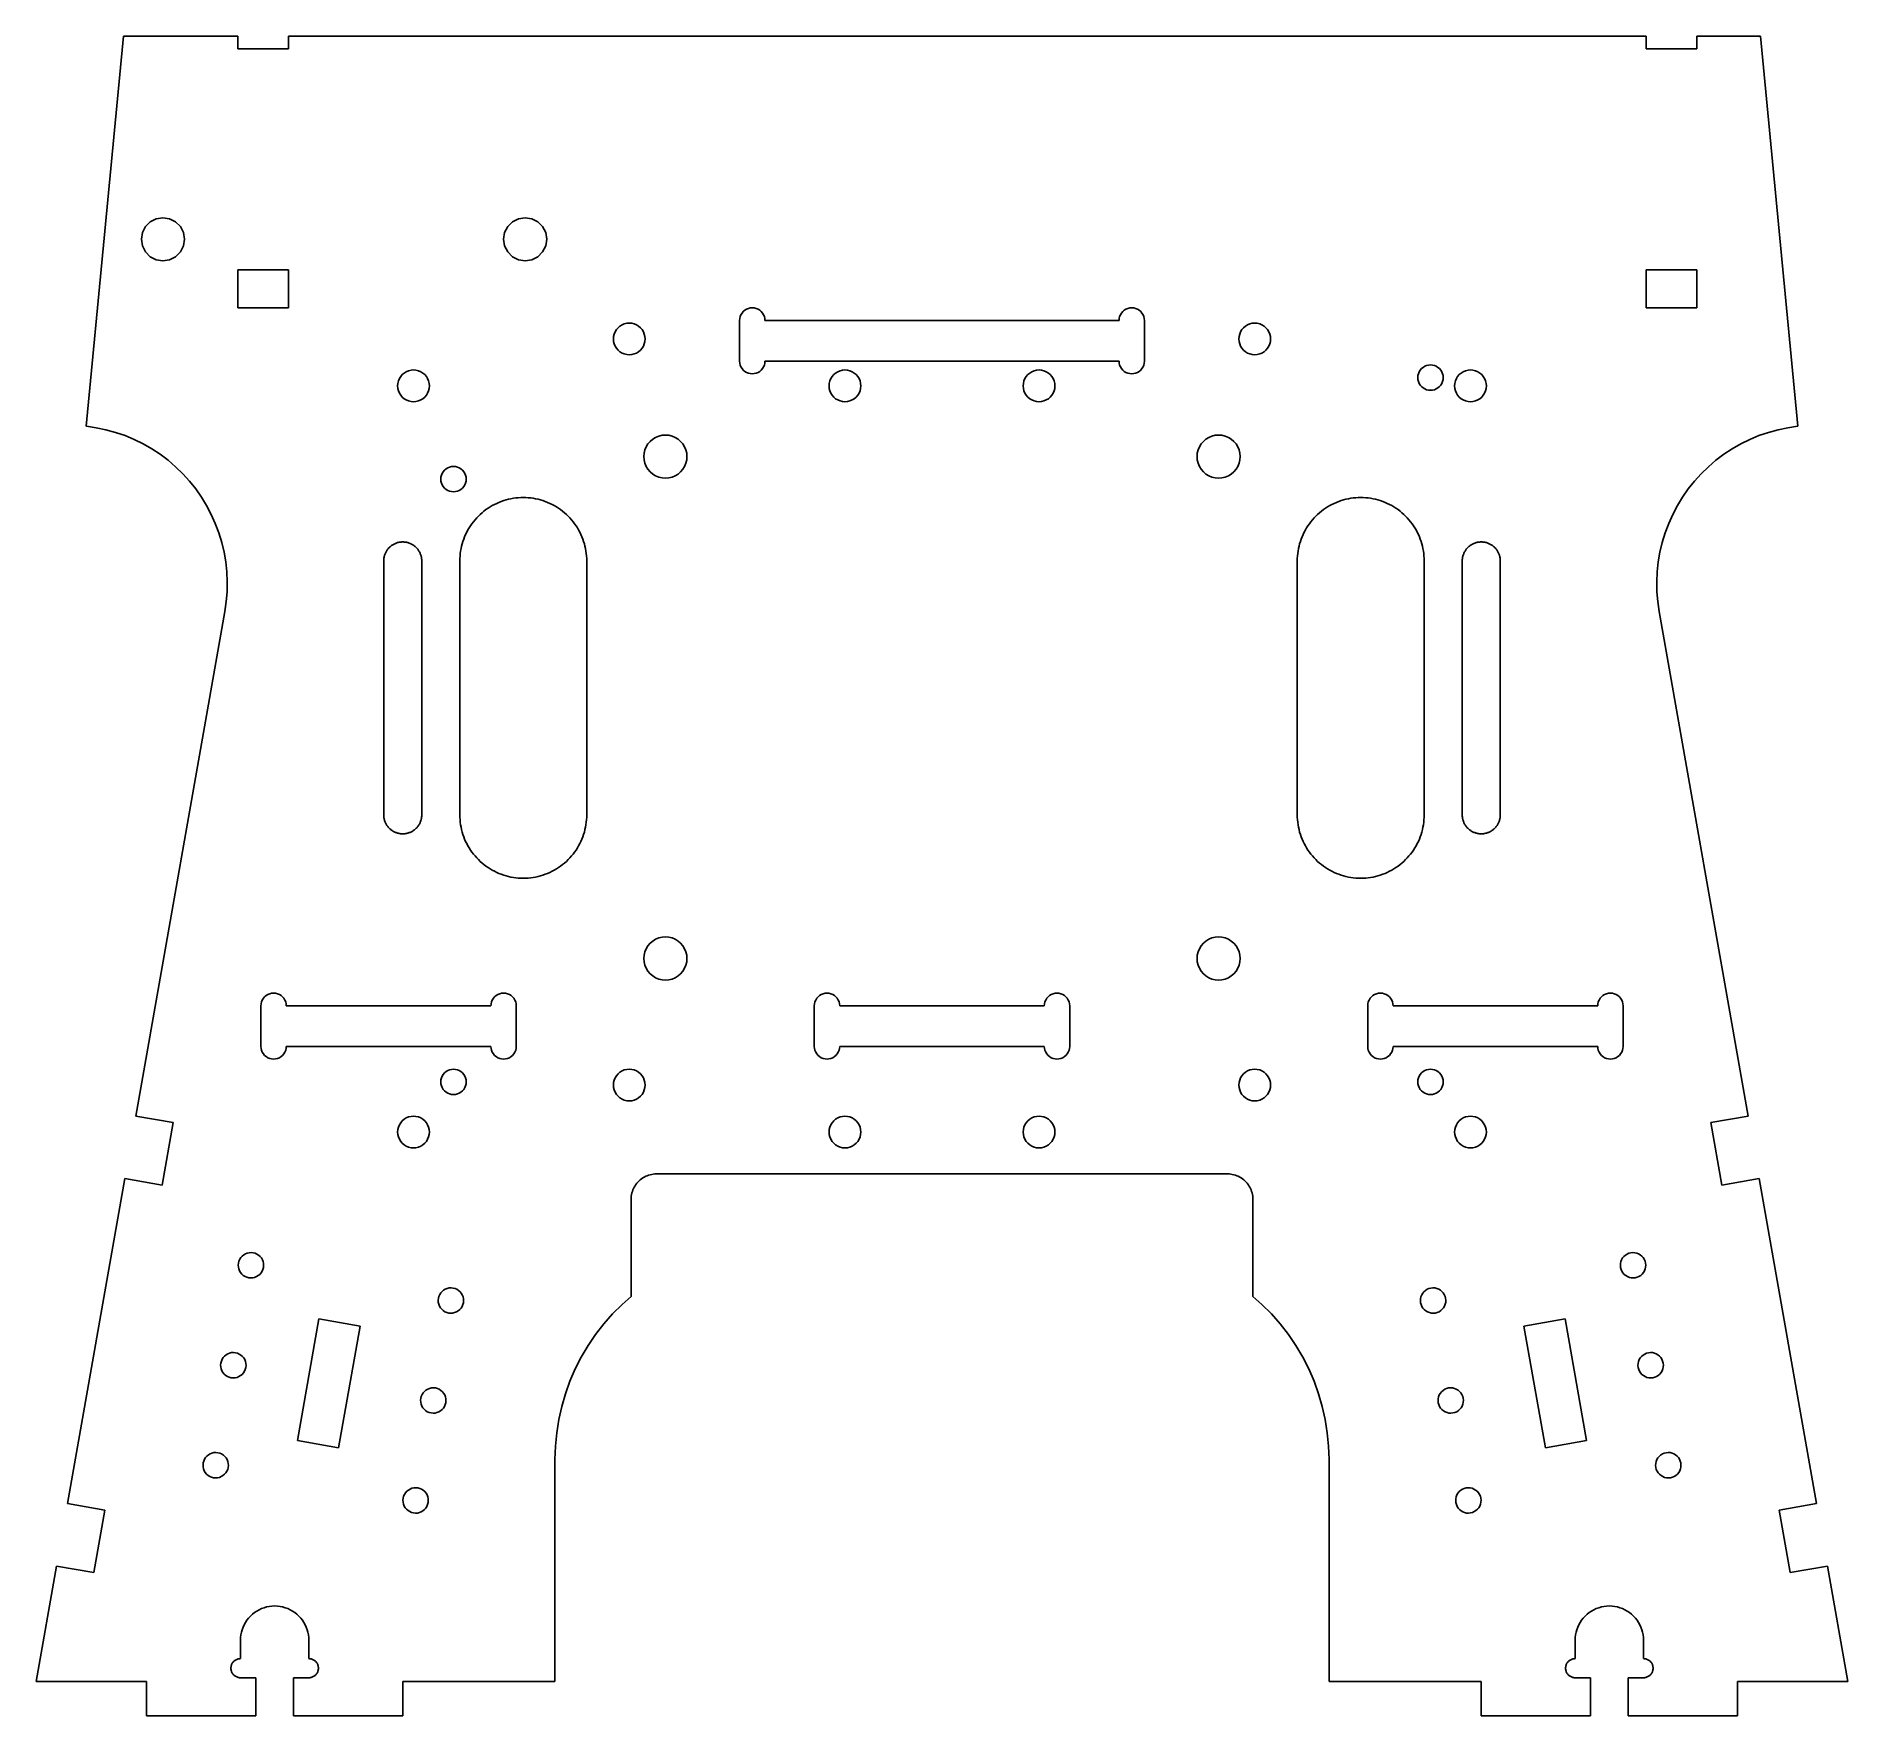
# Model space of a CAD drawing. Header units: metres. Extents: x -71 to 71, y -34 to 98.
import ezdxf

# ---------------------------------------------------------------- set-up
doc = ezdxf.new("R2010")
doc.units = ezdxf.units.M

msp = doc.modelspace()

# ---------------------------------------------------------------- linework, layer by layer
for p, q in [((-64.5, 98.401), (-67.4574, 67.6638)), ((-55.5, 98.401), (-64.5, 98.401)), ((-55.5, 97.4), (-55.5, 98.401)), ((-51.5, 97.4), (-55.5, 97.4)), ((55.5, 98.401), (-51.5, 98.401)), ((-51.5, 98.401), (-51.5, 97.4)), ((55.5, 97.4), (55.5, 98.401)), ((59.5, 97.4), (55.5, 97.4)), ((64.5, 98.401), (59.5, 98.401)), ((59.5, 98.401), (59.5, 97.4)), ((67.4574, 67.6638), (64.5, 98.401)), ((-63.1, 82.4), (-63.0168, 82.9253)), ((-63.0168, 82.9253), (-62.7753, 83.3992)), ((-62.7753, 83.3992), (-62.3992, 83.7753)), ((-62.3992, 83.7753), (-61.9253, 84.0168)), ((-61.9253, 84.0168), (-61.4, 84.1)), ((-61.4, 84.1), (-60.8747, 84.0168)), ((-60.8747, 84.0168), (-60.4008, 83.7753)), ((-60.4008, 83.7753), (-60.0247, 83.3992)), ((-60.0247, 83.3992), (-59.7832, 82.9253)), ((-59.7832, 82.9253), (-59.7, 82.4)), ((-34.55, 82.4), (-34.4668, 82.9253)), ((-34.4668, 82.9253), (-34.2253, 83.3992)), ((-34.2253, 83.3992), (-33.8492, 83.7753)), ((-33.8492, 83.7753), (-33.3753, 84.0168)), ((-33.3753, 84.0168), (-32.85, 84.1)), ((-32.85, 84.1), (-32.3247, 84.0168)), ((-32.3247, 84.0168), (-31.8508, 83.7753)), ((-31.8508, 83.7753), (-31.4747, 83.3992)), ((-31.4747, 83.3992), (-31.2332, 82.9253)), ((-31.2332, 82.9253), (-31.15, 82.4)), ((-63.0168, 81.8747), (-63.1, 82.4)), ((-62.7753, 81.4008), (-63.0168, 81.8747)), ((-62.3992, 81.0247), (-62.7753, 81.4008)), ((-60.0247, 81.4008), (-60.4008, 81.0247)), ((-59.7832, 81.8747), (-60.0247, 81.4008)), ((-59.7, 82.4), (-59.7832, 81.8747)), ((-34.4668, 81.8747), (-34.55, 82.4)), ((-34.2253, 81.4008), (-34.4668, 81.8747)), ((-33.8492, 81.0247), (-34.2253, 81.4008)), ((-31.4747, 81.4008), (-31.8508, 81.0247)), ((-31.2332, 81.8747), (-31.4747, 81.4008)), ((-31.15, 82.4), (-31.2332, 81.8747)), ((-61.9253, 80.7832), (-62.3992, 81.0247)), ((-61.4, 80.7), (-61.9253, 80.7832)), ((-60.8747, 80.7832), (-61.4, 80.7)), ((-60.4008, 81.0247), (-60.8747, 80.7832)), ((-55.5, 77), (-55.5, 80)), ((-55.5, 80), (-51.5, 80)), ((-51.5, 80), (-51.5, 77)), ((-33.3753, 80.7832), (-33.8492, 81.0247)), ((-32.85, 80.7), (-33.3753, 80.7832)), ((-32.3247, 80.7832), (-32.85, 80.7)), ((-31.8508, 81.0247), (-32.3247, 80.7832)), ((55.5, 77), (55.5, 80)), ((55.5, 80), (59.5, 80)), ((59.5, 80), (59.5, 77)), ((-51.5, 77), (-55.5, 77)), ((-25.2175, 75.6637), (-25.0363, 75.7388)), ((-25.0363, 75.7388), (-24.8455, 75.7846)), ((-24.8455, 75.7846), (-24.65, 75.8)), ((-24.65, 75.8), (-24.4545, 75.7846)), ((-24.4545, 75.7846), (-24.2637, 75.7388)), ((-24.2637, 75.7388), (-24.0825, 75.6637)), ((-15.95, 76), (-15.9377, 76.1564)), ((-15.95, 72.8), (-15.95, 76)), ((-15.9377, 76.1564), (-15.9011, 76.309)), ((-15.9011, 76.309), (-15.841, 76.454)), ((-15.841, 76.454), (-15.759, 76.5878)), ((-15.759, 76.5878), (-15.6571, 76.7071)), ((-15.6571, 76.7071), (-15.5378, 76.809)), ((-15.5378, 76.809), (-15.404, 76.891)), ((-15.404, 76.891), (-15.259, 76.951)), ((-15.259, 76.951), (-15.1064, 76.9877)), ((-15.1064, 76.9877), (-14.95, 77)), ((-14.95, 77), (-14.7936, 76.9877)), ((-14.7936, 76.9877), (-14.641, 76.951)), ((-14.641, 76.951), (-14.496, 76.891)), ((-14.496, 76.891), (-14.3622, 76.809)), ((-14.3622, 76.809), (-14.2429, 76.7071)), ((-14.2429, 76.7071), (-14.141, 76.5878)), ((-14.141, 76.5878), (-14.059, 76.454)), ((-14.059, 76.454), (-13.9989, 76.309)), ((-13.9989, 76.309), (-13.9623, 76.1564)), ((-13.9623, 76.1564), (-13.95, 76)), ((-13.95, 76), (13.95, 76)), ((13.95, 76), (13.9623, 76.1564)), ((13.9623, 76.1564), (13.9989, 76.309)), ((13.9989, 76.309), (14.059, 76.454)), ((14.059, 76.454), (14.141, 76.5878)), ((14.141, 76.5878), (14.2429, 76.7071)), ((14.2429, 76.7071), (14.3622, 76.809)), ((14.3622, 76.809), (14.496, 76.891)), ((14.496, 76.891), (14.641, 76.951)), ((14.641, 76.951), (14.7936, 76.9877)), ((14.7936, 76.9877), (14.95, 77)), ((14.95, 77), (15.1064, 76.9877)), ((15.1064, 76.9877), (15.259, 76.951)), ((15.259, 76.951), (15.404, 76.891)), ((15.404, 76.891), (15.5378, 76.809)), ((15.5378, 76.809), (15.6571, 76.7071)), ((15.6571, 76.7071), (15.759, 76.5878)), ((15.759, 76.5878), (15.841, 76.454)), ((15.841, 76.454), (15.901, 76.309)), ((15.901, 76.309), (15.9377, 76.1564)), ((15.9377, 76.1564), (15.95, 76)), ((15.95, 76), (15.95, 72.8)), ((24.0825, 75.6637), (24.2637, 75.7388)), ((24.2637, 75.7388), (24.4545, 75.7846)), ((24.4545, 75.7846), (24.65, 75.8)), ((24.65, 75.8), (24.8455, 75.7846)), ((24.8455, 75.7846), (25.0363, 75.7388)), ((25.0363, 75.7388), (25.2175, 75.6637)), ((59.5, 77), (55.5, 77)), ((-25.9, 74.55), (-25.8846, 74.7455)), ((-25.8846, 74.3544), (-25.9, 74.55)), ((-25.8846, 74.7455), (-25.8388, 74.9363)), ((-25.8388, 74.1637), (-25.8846, 74.3544)), ((-25.8388, 74.9363), (-25.7637, 75.1175)), ((-25.7637, 75.1175), (-25.6613, 75.2847)), ((-25.6613, 75.2847), (-25.5339, 75.4339)), ((-25.5339, 75.4339), (-25.3847, 75.5613)), ((-25.3847, 75.5613), (-25.2175, 75.6637)), ((-24.0825, 75.6637), (-23.9153, 75.5613)), ((-23.9153, 75.5613), (-23.7661, 75.4339)), ((-23.7661, 75.4339), (-23.6387, 75.2847)), ((-23.6387, 75.2847), (-23.5362, 75.1175)), ((-23.5362, 75.1175), (-23.4612, 74.9363)), ((-23.4612, 74.9363), (-23.4154, 74.7455)), ((-23.4154, 74.3544), (-23.4612, 74.1637)), ((-23.4154, 74.7455), (-23.4, 74.55)), ((-23.4, 74.55), (-23.4154, 74.3544)), ((23.4, 74.55), (23.4154, 74.7455)), ((23.4154, 74.3544), (23.4, 74.55)), ((23.4154, 74.7455), (23.4612, 74.9363)), ((23.4612, 74.1637), (23.4154, 74.3544)), ((23.4612, 74.9363), (23.5362, 75.1175)), ((23.5362, 75.1175), (23.6387, 75.2847)), ((23.6387, 75.2847), (23.7661, 75.4339)), ((23.7661, 75.4339), (23.9153, 75.5613)), ((23.9153, 75.5613), (24.0825, 75.6637)), ((25.2175, 75.6637), (25.3847, 75.5613)), ((25.3847, 75.5613), (25.5339, 75.4339)), ((25.5339, 75.4339), (25.6613, 75.2847)), ((25.6613, 75.2847), (25.7637, 75.1175)), ((25.7637, 75.1175), (25.8388, 74.9363)), ((25.8388, 74.9363), (25.8846, 74.7455)), ((25.8846, 74.3544), (25.8388, 74.1637)), ((25.8846, 74.7455), (25.9, 74.55)), ((25.9, 74.55), (25.8846, 74.3544)), ((-25.7637, 73.9825), (-25.8388, 74.1637)), ((-25.6613, 73.8153), (-25.7637, 73.9825)), ((-25.5339, 73.6661), (-25.6613, 73.8153)), ((-25.3847, 73.5387), (-25.5339, 73.6661)), ((-25.2175, 73.4362), (-25.3847, 73.5387)), ((-25.0363, 73.3612), (-25.2175, 73.4362)), ((-24.8455, 73.3154), (-25.0363, 73.3612)), ((-24.65, 73.3), (-24.8455, 73.3154)), ((-24.4545, 73.3154), (-24.65, 73.3)), ((-24.2637, 73.3612), (-24.4545, 73.3154)), ((-24.0825, 73.4362), (-24.2637, 73.3612)), ((-23.9153, 73.5387), (-24.0825, 73.4362)), ((-23.7661, 73.6661), (-23.9153, 73.5387)), ((-23.6387, 73.8153), (-23.7661, 73.6661)), ((-23.5362, 73.9825), (-23.6387, 73.8153)), ((-23.4612, 74.1637), (-23.5362, 73.9825)), ((23.5362, 73.9825), (23.4612, 74.1637)), ((23.6387, 73.8153), (23.5362, 73.9825)), ((23.7661, 73.6661), (23.6387, 73.8153)), ((23.9153, 73.5387), (23.7661, 73.6661)), ((24.0825, 73.4362), (23.9153, 73.5387)), ((24.2637, 73.3612), (24.0825, 73.4362)), ((24.4545, 73.3154), (24.2637, 73.3612)), ((24.65, 73.3), (24.4545, 73.3154)), ((24.8455, 73.3154), (24.65, 73.3)), ((25.0363, 73.3612), (24.8455, 73.3154)), ((25.2175, 73.4362), (25.0363, 73.3612)), ((25.3847, 73.5387), (25.2175, 73.4362)), ((25.5339, 73.6661), (25.3847, 73.5387)), ((25.6613, 73.8153), (25.5339, 73.6661)), ((25.7637, 73.9825), (25.6613, 73.8153)), ((25.8388, 74.1637), (25.7637, 73.9825)), ((-42.8388, 71.2363), (-42.7637, 71.4175)), ((-42.7637, 71.4175), (-42.6613, 71.5847)), ((-42.6613, 71.5847), (-42.5339, 71.7339)), ((-42.5339, 71.7339), (-42.3847, 71.8613)), ((-42.3847, 71.8613), (-42.2175, 71.9637)), ((-42.2175, 71.9637), (-42.0363, 72.0388)), ((-42.0363, 72.0388), (-41.8455, 72.0846)), ((-41.8455, 72.0846), (-41.65, 72.1)), ((-41.65, 72.1), (-41.4545, 72.0846)), ((-41.4545, 72.0846), (-41.2637, 72.0388)), ((-41.2637, 72.0388), (-41.0825, 71.9637)), ((-41.0825, 71.9637), (-40.9153, 71.8613)), ((-40.9153, 71.8613), (-40.7661, 71.7339)), ((-40.7661, 71.7339), (-40.6387, 71.5847)), ((-40.6387, 71.5847), (-40.5362, 71.4175)), ((-40.5362, 71.4175), (-40.4612, 71.2363)), ((-15.9377, 72.6436), (-15.95, 72.8)), ((-15.9011, 72.491), (-15.9377, 72.6436)), ((-15.841, 72.346), (-15.9011, 72.491)), ((-15.759, 72.2122), (-15.841, 72.346)), ((-15.6571, 72.0929), (-15.759, 72.2122)), ((-15.5378, 71.991), (-15.6571, 72.0929)), ((-15.404, 71.909), (-15.5378, 71.991)), ((-15.259, 71.849), (-15.404, 71.909)), ((-15.1064, 71.8123), (-15.259, 71.849)), ((-14.95, 71.8), (-15.1064, 71.8123)), ((-14.7936, 71.8123), (-14.95, 71.8)), ((-14.641, 71.849), (-14.7936, 71.8123)), ((-14.496, 71.909), (-14.641, 71.849)), ((-14.3622, 71.991), (-14.496, 71.909)), ((-14.2429, 72.0929), (-14.3622, 71.991)), ((-14.141, 72.2122), (-14.2429, 72.0929)), ((-14.059, 72.346), (-14.141, 72.2122)), ((-13.9989, 72.491), (-14.059, 72.346)), ((-13.9623, 72.6436), (-13.9989, 72.491)), ((-13.95, 72.8), (-13.9623, 72.6436)), ((13.95, 72.8), (-13.95, 72.8)), ((-8.83881, 71.2363), (-8.76375, 71.4175)), ((-8.76375, 71.4175), (-8.66127, 71.5847)), ((-8.66127, 71.5847), (-8.53387, 71.7339)), ((-8.53387, 71.7339), (-8.38472, 71.8613)), ((-8.38472, 71.8613), (-8.21748, 71.9637)), ((-8.21748, 71.9637), (-8.03627, 72.0388)), ((-8.03627, 72.0388), (-7.84554, 72.0846)), ((-7.84554, 72.0846), (-7.64999, 72.1)), ((-7.64999, 72.1), (-7.45445, 72.0846)), ((-7.45445, 72.0846), (-7.26372, 72.0388)), ((-7.26372, 72.0388), (-7.0825, 71.9637)), ((-7.0825, 71.9637), (-6.91527, 71.8613)), ((-6.91527, 71.8613), (-6.76611, 71.7339)), ((-6.76611, 71.7339), (-6.63872, 71.5847)), ((-6.63872, 71.5847), (-6.53624, 71.4175)), ((-6.53624, 71.4175), (-6.46117, 71.2363)), ((6.46117, 71.2363), (6.53624, 71.4175)), ((6.53624, 71.4175), (6.63872, 71.5847)), ((6.63872, 71.5847), (6.76611, 71.7339)), ((6.76611, 71.7339), (6.91527, 71.8613)), ((6.91527, 71.8613), (7.0825, 71.9637)), ((7.0825, 71.9637), (7.26372, 72.0388)), ((7.26372, 72.0388), (7.45445, 72.0846)), ((7.45445, 72.0846), (7.64999, 72.1)), ((7.64999, 72.1), (7.84554, 72.0846)), ((7.84554, 72.0846), (8.03627, 72.0388)), ((8.03627, 72.0388), (8.21748, 71.9637)), ((8.21748, 71.9637), (8.38472, 71.8613)), ((8.38472, 71.8613), (8.53387, 71.7339)), ((8.53387, 71.7339), (8.66127, 71.5847)), ((8.66127, 71.5847), (8.76375, 71.4175)), ((8.76375, 71.4175), (8.83881, 71.2363)), ((13.9623, 72.6436), (13.95, 72.8)), ((13.9989, 72.491), (13.9623, 72.6436)), ((14.059, 72.346), (13.9989, 72.491)), ((14.141, 72.2122), (14.059, 72.346)), ((14.2429, 72.0929), (14.141, 72.2122)), ((14.3622, 71.991), (14.2429, 72.0929)), ((14.496, 71.909), (14.3622, 71.991)), ((14.641, 71.849), (14.496, 71.909)), ((14.7936, 71.8123), (14.641, 71.849)), ((14.95, 71.8), (14.7936, 71.8123)), ((15.1064, 71.8123), (14.95, 71.8)), ((15.259, 71.849), (15.1064, 71.8123)), ((15.404, 71.909), (15.259, 71.849)), ((15.5378, 71.991), (15.404, 71.909)), ((15.6571, 72.0929), (15.5378, 71.991)), ((15.759, 72.2122), (15.6571, 72.0929)), ((15.841, 72.346), (15.759, 72.2122)), ((15.901, 72.491), (15.841, 72.346)), ((15.9377, 72.6436), (15.901, 72.491)), ((15.95, 72.8), (15.9377, 72.6436)), ((37.5, 71.5), (37.5123, 71.6564)), ((37.5123, 71.3436), (37.5, 71.5)), ((37.5123, 71.6564), (37.5489, 71.809)), ((37.5489, 71.809), (37.609, 71.954)), ((37.609, 71.954), (37.691, 72.0878)), ((37.691, 72.0878), (37.7929, 72.2071)), ((37.7929, 72.2071), (37.9122, 72.309)), ((37.9122, 72.309), (38.046, 72.391)), ((38.046, 72.391), (38.191, 72.451)), ((38.191, 72.451), (38.3436, 72.4877)), ((38.3436, 72.4877), (38.5, 72.5)), ((38.5, 72.5), (38.6564, 72.4877)), ((38.6564, 72.4877), (38.809, 72.451)), ((38.809, 72.451), (38.954, 72.391)), ((38.954, 72.391), (39.0878, 72.309)), ((39.0878, 72.309), (39.2071, 72.2071)), ((39.2071, 72.2071), (39.309, 72.0878)), ((39.309, 72.0878), (39.391, 71.954)), ((39.391, 71.954), (39.451, 71.809)), ((39.451, 71.809), (39.4877, 71.6564)), ((39.4877, 71.6564), (39.5, 71.5)), ((39.5, 71.5), (39.4877, 71.3436)), ((40.4612, 71.2363), (40.5362, 71.4175)), ((40.5362, 71.4175), (40.6387, 71.5847)), ((40.6387, 71.5847), (40.7661, 71.7339)), ((40.7661, 71.7339), (40.9153, 71.8613)), ((40.9153, 71.8613), (41.0825, 71.9637)), ((41.0825, 71.9637), (41.2637, 72.0388)), ((41.2637, 72.0388), (41.4545, 72.0846)), ((41.4545, 72.0846), (41.65, 72.1)), ((41.65, 72.1), (41.8455, 72.0846)), ((41.8455, 72.0846), (42.0363, 72.0388)), ((42.0363, 72.0388), (42.2175, 71.9637)), ((42.2175, 71.9637), (42.3847, 71.8613)), ((42.3847, 71.8613), (42.5339, 71.7339)), ((42.5339, 71.7339), (42.6613, 71.5847)), ((42.6613, 71.5847), (42.7637, 71.4175)), ((42.7637, 71.4175), (42.8388, 71.2363)), ((-42.9, 70.85), (-42.8846, 71.0455)), ((-42.8846, 70.6544), (-42.9, 70.85)), ((-42.8846, 71.0455), (-42.8388, 71.2363)), ((-42.8388, 70.4637), (-42.8846, 70.6544)), ((-42.7637, 70.2825), (-42.8388, 70.4637)), ((-42.6613, 70.1153), (-42.7637, 70.2825)), ((-42.5339, 69.9661), (-42.6613, 70.1153)), ((-42.3847, 69.8387), (-42.5339, 69.9661)), ((-40.7661, 69.9661), (-40.9153, 69.8387)), ((-40.6387, 70.1153), (-40.7661, 69.9661)), ((-40.5362, 70.2825), (-40.6387, 70.1153)), ((-40.4612, 70.4637), (-40.5362, 70.2825)), ((-40.4612, 71.2363), (-40.4154, 71.0455)), ((-40.4154, 70.6544), (-40.4612, 70.4637)), ((-40.4154, 71.0455), (-40.4, 70.85)), ((-40.4, 70.85), (-40.4154, 70.6544)), ((-8.89999, 70.85), (-8.8846, 71.0455)), ((-8.8846, 70.6544), (-8.89999, 70.85)), ((-8.8846, 71.0455), (-8.83881, 71.2363)), ((-8.83881, 70.4637), (-8.8846, 70.6544)), ((-8.76375, 70.2825), (-8.83881, 70.4637)), ((-8.66127, 70.1153), (-8.76375, 70.2825)), ((-8.53387, 69.9661), (-8.66127, 70.1153)), ((-8.38472, 69.8387), (-8.53387, 69.9661)), ((-6.76611, 69.9661), (-6.91527, 69.8387)), ((-6.63872, 70.1153), (-6.76611, 69.9661)), ((-6.53624, 70.2825), (-6.63872, 70.1153)), ((-6.46117, 70.4637), (-6.53624, 70.2825)), ((-6.46117, 71.2363), (-6.41537, 71.0455)), ((-6.41537, 70.6544), (-6.46117, 70.4637)), ((-6.41537, 71.0455), (-6.39999, 70.85)), ((-6.39999, 70.85), (-6.41537, 70.6544)), ((6.39999, 70.85), (6.41537, 71.0455)), ((6.41537, 70.6544), (6.39999, 70.85)), ((6.41537, 71.0455), (6.46117, 71.2363)), ((6.46117, 70.4637), (6.41537, 70.6544)), ((6.53624, 70.2825), (6.46117, 70.4637)), ((6.63872, 70.1153), (6.53624, 70.2825)), ((6.76611, 69.9661), (6.63872, 70.1153)), ((6.91527, 69.8387), (6.76611, 69.9661)), ((8.53387, 69.9661), (8.38472, 69.8387)), ((8.66127, 70.1153), (8.53387, 69.9661)), ((8.76375, 70.2825), (8.66127, 70.1153)), ((8.83881, 70.4637), (8.76375, 70.2825)), ((8.83881, 71.2363), (8.8846, 71.0455)), ((8.8846, 70.6544), (8.83881, 70.4637)), ((8.8846, 71.0455), (8.89999, 70.85)), ((8.89999, 70.85), (8.8846, 70.6544)), ((37.5489, 71.191), (37.5123, 71.3436)), ((37.609, 71.046), (37.5489, 71.191)), ((37.691, 70.9122), (37.609, 71.046)), ((37.7929, 70.7929), (37.691, 70.9122)), ((37.9122, 70.691), (37.7929, 70.7929)), ((38.046, 70.609), (37.9122, 70.691)), ((38.191, 70.5489), (38.046, 70.609)), ((38.3436, 70.5123), (38.191, 70.5489)), ((38.5, 70.5), (38.3436, 70.5123)), ((38.6564, 70.5123), (38.5, 70.5)), ((38.809, 70.5489), (38.6564, 70.5123)), ((38.954, 70.609), (38.809, 70.5489)), ((39.0878, 70.691), (38.954, 70.609)), ((39.2071, 70.7929), (39.0878, 70.691)), ((39.309, 70.9122), (39.2071, 70.7929)), ((39.391, 71.046), (39.309, 70.9122)), ((39.451, 71.191), (39.391, 71.046)), ((39.4877, 71.3436), (39.451, 71.191)), ((40.4, 70.85), (40.4154, 71.0455)), ((40.4154, 70.6544), (40.4, 70.85)), ((40.4154, 71.0455), (40.4612, 71.2363)), ((40.4612, 70.4637), (40.4154, 70.6544)), ((40.5362, 70.2825), (40.4612, 70.4637)), ((40.6387, 70.1153), (40.5362, 70.2825)), ((40.7661, 69.9661), (40.6387, 70.1153)), ((40.9153, 69.8387), (40.7661, 69.9661)), ((42.5339, 69.9661), (42.3847, 69.8387)), ((42.6613, 70.1153), (42.5339, 69.9661)), ((42.7637, 70.2825), (42.6613, 70.1153)), ((42.8388, 70.4637), (42.7637, 70.2825)), ((42.8388, 71.2363), (42.8846, 71.0455)), ((42.8846, 70.6544), (42.8388, 70.4637)), ((42.8846, 71.0455), (42.9, 70.85)), ((42.9, 70.85), (42.8846, 70.6544)), ((-42.2175, 69.7362), (-42.3847, 69.8387)), ((-42.0363, 69.6612), (-42.2175, 69.7362)), ((-41.8455, 69.6154), (-42.0363, 69.6612)), ((-41.65, 69.6), (-41.8455, 69.6154)), ((-41.4545, 69.6154), (-41.65, 69.6)), ((-41.2637, 69.6612), (-41.4545, 69.6154)), ((-41.0825, 69.7362), (-41.2637, 69.6612)), ((-40.9153, 69.8387), (-41.0825, 69.7362)), ((-8.21748, 69.7362), (-8.38472, 69.8387)), ((-8.03627, 69.6612), (-8.21748, 69.7362)), ((-7.84554, 69.6154), (-8.03627, 69.6612)), ((-7.64999, 69.6), (-7.84554, 69.6154)), ((-7.45445, 69.6154), (-7.64999, 69.6)), ((-7.26372, 69.6612), (-7.45445, 69.6154)), ((-7.0825, 69.7362), (-7.26372, 69.6612)), ((-6.91527, 69.8387), (-7.0825, 69.7362)), ((7.0825, 69.7362), (6.91527, 69.8387)), ((7.26372, 69.6612), (7.0825, 69.7362)), ((7.45445, 69.6154), (7.26372, 69.6612)), ((7.64999, 69.6), (7.45445, 69.6154)), ((7.84554, 69.6154), (7.64999, 69.6)), ((8.03627, 69.6612), (7.84554, 69.6154)), ((8.21748, 69.7362), (8.03627, 69.6612)), ((8.38472, 69.8387), (8.21748, 69.7362)), ((41.0825, 69.7362), (40.9153, 69.8387)), ((41.2637, 69.6612), (41.0825, 69.7362)), ((41.4545, 69.6154), (41.2637, 69.6612)), ((41.65, 69.6), (41.4545, 69.6154)), ((41.8455, 69.6154), (41.65, 69.6)), ((42.0363, 69.6612), (41.8455, 69.6154)), ((42.2175, 69.7362), (42.0363, 69.6612)), ((42.3847, 69.8387), (42.2175, 69.7362)), ((-67.4574, 67.6638), (-67.433, 67.6618)), ((-67.433, 67.6618), (-66.6558, 67.5498)), ((-66.6558, 67.5498), (-65.8871, 67.3892)), ((-65.8871, 67.3892), (-65.1301, 67.1807)), ((-65.1301, 67.1807), (-64.3876, 66.925)), ((64.3876, 66.925), (65.1301, 67.1807)), ((65.1301, 67.1807), (65.8871, 67.3892)), ((65.8871, 67.3892), (66.6558, 67.5498)), ((66.6558, 67.5498), (67.433, 67.6618)), ((67.433, 67.6618), (67.4574, 67.6638)), ((-64.3876, 66.925), (-63.6626, 66.6233)), ((-63.6626, 66.6233), (-62.958, 66.2766)), ((-62.958, 66.2766), (-62.2766, 65.8863)), ((-62.2766, 65.8863), (-61.621, 65.454)), ((-23.4791, 65.5409), (-23.4168, 65.8003)), ((-23.4168, 65.8003), (-23.3147, 66.0468)), ((-23.3147, 66.0468), (-23.1753, 66.2742)), ((-23.1753, 66.2742), (-23.0021, 66.4771)), ((-23.0021, 66.4771), (-22.7992, 66.6503)), ((-22.7992, 66.6503), (-22.5718, 66.7897)), ((-22.5718, 66.7897), (-22.3253, 66.8918)), ((-22.3253, 66.8918), (-22.0659, 66.9541)), ((-22.0659, 66.9541), (-21.8, 66.975)), ((-21.8, 66.975), (-21.5341, 66.9541)), ((-21.5341, 66.9541), (-21.2747, 66.8918)), ((-21.2747, 66.8918), (-21.0282, 66.7897)), ((-21.0282, 66.7897), (-20.8008, 66.6503)), ((-20.8008, 66.6503), (-20.5979, 66.4771)), ((-20.5979, 66.4771), (-20.4247, 66.2742)), ((-20.4247, 66.2742), (-20.2853, 66.0468)), ((-20.2853, 66.0468), (-20.1832, 65.8003)), ((-20.1832, 65.8003), (-20.1209, 65.5409)), ((20.1209, 65.5409), (20.1832, 65.8003)), ((20.1832, 65.8003), (20.2853, 66.0468)), ((20.2853, 66.0468), (20.4247, 66.2742)), ((20.4247, 66.2742), (20.5979, 66.4771)), ((20.5979, 66.4771), (20.8008, 66.6503)), ((20.8008, 66.6503), (21.0282, 66.7897)), ((21.0282, 66.7897), (21.2747, 66.8918)), ((21.2747, 66.8918), (21.5341, 66.9541)), ((21.5341, 66.9541), (21.8, 66.975)), ((21.8, 66.975), (22.0659, 66.9541)), ((22.0659, 66.9541), (22.3253, 66.8918)), ((22.3253, 66.8918), (22.5718, 66.7897)), ((22.5718, 66.7897), (22.7992, 66.6503)), ((22.7992, 66.6503), (23.0021, 66.4771)), ((23.0021, 66.4771), (23.1753, 66.2742)), ((23.1753, 66.2742), (23.3147, 66.0468)), ((23.3147, 66.0468), (23.4168, 65.8003)), ((23.4168, 65.8003), (23.4791, 65.5409)), ((61.621, 65.454), (62.2766, 65.8863)), ((62.2766, 65.8863), (62.958, 66.2766)), ((62.958, 66.2766), (63.6626, 66.6233)), ((63.6626, 66.6233), (64.3876, 66.925)), ((-61.621, 65.454), (-60.9939, 64.9814)), ((-60.9939, 64.9814), (-60.3976, 64.4704)), ((-60.3976, 64.4704), (-59.8347, 63.923)), ((-39.2071, 64.2071), (-39.0878, 64.309)), ((-39.0878, 64.309), (-38.954, 64.391)), ((-38.954, 64.391), (-38.809, 64.451)), ((-38.809, 64.451), (-38.6564, 64.4877)), ((-38.6564, 64.4877), (-38.5, 64.5)), ((-38.5, 64.5), (-38.3436, 64.4877)), ((-38.3436, 64.4877), (-38.191, 64.451)), ((-38.191, 64.451), (-38.046, 64.391)), ((-38.046, 64.391), (-37.9122, 64.309)), ((-37.9122, 64.309), (-37.7929, 64.2071)), ((-23.5, 65.275), (-23.4791, 65.5409)), ((-23.4791, 65.009), (-23.5, 65.275)), ((-23.4168, 64.7497), (-23.4791, 65.009)), ((-23.3147, 64.5032), (-23.4168, 64.7497)), ((-23.1753, 64.2758), (-23.3147, 64.5032)), ((-23.0021, 64.0729), (-23.1753, 64.2758)), ((-20.4247, 64.2758), (-20.5979, 64.0729)), ((-20.2853, 64.5032), (-20.4247, 64.2758)), ((-20.1832, 64.7497), (-20.2853, 64.5032)), ((-20.1209, 65.009), (-20.1832, 64.7497)), ((-20.1209, 65.5409), (-20.1, 65.275)), ((-20.1, 65.275), (-20.1209, 65.009)), ((20.1, 65.275), (20.1209, 65.5409)), ((20.1209, 65.009), (20.1, 65.275)), ((20.1832, 64.7497), (20.1209, 65.009)), ((20.2853, 64.5032), (20.1832, 64.7497)), ((20.4247, 64.2758), (20.2853, 64.5032)), ((20.5979, 64.0729), (20.4247, 64.2758)), ((23.1753, 64.2758), (23.0021, 64.0729)), ((23.3147, 64.5032), (23.1753, 64.2758)), ((23.4168, 64.7497), (23.3147, 64.5032)), ((23.4791, 65.009), (23.4168, 64.7497)), ((23.4791, 65.5409), (23.5, 65.275)), ((23.5, 65.275), (23.4791, 65.009)), ((59.8347, 63.923), (60.3976, 64.4704)), ((60.3976, 64.4704), (60.9939, 64.9814)), ((60.9939, 64.9814), (61.621, 65.454)), ((-59.8347, 63.923), (-59.3072, 63.3412)), ((-59.3072, 63.3412), (-58.8173, 62.7275)), ((-39.5, 63.5), (-39.4877, 63.6564)), ((-39.4877, 63.3436), (-39.5, 63.5)), ((-39.4877, 63.6564), (-39.451, 63.809)), ((-39.451, 63.191), (-39.4877, 63.3436)), ((-39.451, 63.809), (-39.391, 63.954)), ((-39.391, 63.046), (-39.451, 63.191)), ((-39.391, 63.954), (-39.309, 64.0878)), ((-39.309, 62.9122), (-39.391, 63.046)), ((-39.309, 64.0878), (-39.2071, 64.2071)), ((-39.2071, 62.7929), (-39.309, 62.9122)), ((-37.7929, 64.2071), (-37.691, 64.0878)), ((-37.691, 62.9122), (-37.7929, 62.7929)), ((-37.691, 64.0878), (-37.609, 63.954)), ((-37.609, 63.046), (-37.691, 62.9122)), ((-37.609, 63.954), (-37.5489, 63.809)), ((-37.5489, 63.191), (-37.609, 63.046)), ((-37.5489, 63.809), (-37.5123, 63.6564)), ((-37.5123, 63.3436), (-37.5489, 63.191)), ((-37.5123, 63.6564), (-37.5, 63.5)), ((-37.5, 63.5), (-37.5123, 63.3436)), ((-22.7992, 63.8997), (-23.0021, 64.0729)), ((-22.5718, 63.7603), (-22.7992, 63.8997)), ((-22.3253, 63.6582), (-22.5718, 63.7603)), ((-22.0659, 63.5959), (-22.3253, 63.6582)), ((-21.8, 63.575), (-22.0659, 63.5959)), ((-21.5341, 63.5959), (-21.8, 63.575)), ((-21.2747, 63.6582), (-21.5341, 63.5959)), ((-21.0282, 63.7603), (-21.2747, 63.6582)), ((-20.8008, 63.8997), (-21.0282, 63.7603)), ((-20.5979, 64.0729), (-20.8008, 63.8997)), ((20.8008, 63.8997), (20.5979, 64.0729)), ((21.0282, 63.7603), (20.8008, 63.8997)), ((21.2747, 63.6582), (21.0282, 63.7603)), ((21.5341, 63.5959), (21.2747, 63.6582)), ((21.8, 63.575), (21.5341, 63.5959)), ((22.0659, 63.5959), (21.8, 63.575)), ((22.3253, 63.6582), (22.0659, 63.5959)), ((22.5718, 63.7603), (22.3253, 63.6582)), ((22.7992, 63.8997), (22.5718, 63.7603)), ((23.0021, 64.0729), (22.7992, 63.8997)), ((58.8173, 62.7275), (59.3072, 63.3412)), ((59.3072, 63.3412), (59.8347, 63.923)), ((-58.8173, 62.7275), (-58.3669, 62.0843)), ((-58.3669, 62.0843), (-57.9577, 61.414)), ((-57.9577, 61.414), (-57.5915, 60.7194)), ((-39.0878, 62.691), (-39.2071, 62.7929)), ((-38.954, 62.609), (-39.0878, 62.691)), ((-38.809, 62.5489), (-38.954, 62.609)), ((-38.6564, 62.5123), (-38.809, 62.5489)), ((-38.5, 62.5), (-38.6564, 62.5123)), ((-38.3436, 62.5123), (-38.5, 62.5)), ((-38.191, 62.5489), (-38.3436, 62.5123)), ((-38.046, 62.609), (-38.191, 62.5489)), ((-37.9122, 62.691), (-38.046, 62.609)), ((-37.7929, 62.7929), (-37.9122, 62.691)), ((-35.6125, 61.3132), (-35.4431, 61.4125)), ((-35.4431, 61.4125), (-35.2699, 61.505)), ((-35.2699, 61.505), (-35.0933, 61.5907)), ((-35.0933, 61.5907), (-34.9134, 61.6694)), ((-34.9134, 61.6694), (-34.7306, 61.741)), ((-34.7306, 61.741), (-34.5451, 61.8053)), ((-34.5451, 61.8053), (-34.3572, 61.8623)), ((-34.3572, 61.8623), (-34.1672, 61.9118)), ((-34.1672, 61.9118), (-33.9754, 61.9539)), ((-33.9754, 61.9539), (-33.7822, 61.9884)), ((-33.7822, 61.9884), (-33.5877, 62.0153)), ((-33.5877, 62.0153), (-33.3923, 62.0346)), ((-33.3923, 62.0346), (-33.1963, 62.0461)), ((-33.1963, 62.0461), (-33, 62.05)), ((-33, 62.05), (-32.8037, 62.0461)), ((-32.8037, 62.0461), (-32.6077, 62.0346)), ((-32.6077, 62.0346), (-32.4123, 62.0153)), ((-32.4123, 62.0153), (-32.2178, 61.9884)), ((-32.2178, 61.9884), (-32.0245, 61.9539)), ((-32.0245, 61.9539), (-31.8328, 61.9118)), ((-31.8328, 61.9118), (-31.6428, 61.8623)), ((-31.6428, 61.8623), (-31.4549, 61.8053)), ((-31.4549, 61.8053), (-31.2694, 61.741)), ((-31.2694, 61.741), (-31.0866, 61.6694)), ((-31.0866, 61.6694), (-30.9067, 61.5907)), ((-30.9067, 61.5907), (-30.73, 61.505)), ((-30.73, 61.505), (-30.5569, 61.4125)), ((-30.5569, 61.4125), (-30.3875, 61.3132)), ((30.3875, 61.3132), (30.5569, 61.4125)), ((30.5569, 61.4125), (30.73, 61.505)), ((30.73, 61.505), (30.9067, 61.5907)), ((30.9067, 61.5907), (31.0866, 61.6694)), ((31.0866, 61.6694), (31.2694, 61.741)), ((31.2694, 61.741), (31.4549, 61.8053)), ((31.4549, 61.8053), (31.6428, 61.8623)), ((31.6428, 61.8623), (31.8328, 61.9118)), ((31.8328, 61.9118), (32.0245, 61.9539)), ((32.0245, 61.9539), (32.2178, 61.9884)), ((32.2178, 61.9884), (32.4123, 62.0153)), ((32.4123, 62.0153), (32.6077, 62.0346)), ((32.6077, 62.0346), (32.8037, 62.0461)), ((32.8037, 62.0461), (33, 62.05)), ((33, 62.05), (33.1963, 62.0461)), ((33.1963, 62.0461), (33.3923, 62.0346)), ((33.3923, 62.0346), (33.5877, 62.0153)), ((33.5877, 62.0153), (33.7822, 61.9884)), ((33.7822, 61.9884), (33.9754, 61.9539)), ((33.9754, 61.9539), (34.1672, 61.9118)), ((34.1672, 61.9118), (34.3572, 61.8623)), ((34.3572, 61.8623), (34.5451, 61.8053)), ((34.5451, 61.8053), (34.7306, 61.741)), ((34.7306, 61.741), (34.9134, 61.6694)), ((34.9134, 61.6694), (35.0933, 61.5907)), ((35.0933, 61.5907), (35.2699, 61.505)), ((35.2699, 61.505), (35.4431, 61.4125)), ((35.4431, 61.4125), (35.6125, 61.3132)), ((57.5915, 60.7194), (57.9577, 61.414)), ((57.9577, 61.414), (58.3669, 62.0843)), ((58.3669, 62.0843), (58.8173, 62.7275)), ((-57.5915, 60.7194), (-57.2696, 60.0031)), ((-57.2696, 60.0031), (-56.9933, 59.2681)), ((-37.1573, 59.8279), (-37.0451, 59.9889)), ((-37.0451, 59.9889), (-36.9266, 60.1455)), ((-36.9266, 60.1455), (-36.802, 60.2972)), ((-36.802, 60.2972), (-36.6716, 60.444)), ((-36.6716, 60.444), (-36.5355, 60.5855)), ((-36.5355, 60.5855), (-36.394, 60.7216)), ((-36.394, 60.7216), (-36.2472, 60.852)), ((-36.2472, 60.852), (-36.0955, 60.9766)), ((-36.0955, 60.9766), (-35.9389, 61.0951)), ((-35.9389, 61.0951), (-35.7778, 61.2073)), ((-35.7778, 61.2073), (-35.6125, 61.3132)), ((-30.3875, 61.3132), (-30.2221, 61.2073)), ((-30.2221, 61.2073), (-30.0611, 61.0951)), ((-30.0611, 61.0951), (-29.9045, 60.9766)), ((-29.9045, 60.9766), (-29.7527, 60.852)), ((-29.7527, 60.852), (-29.606, 60.7216)), ((-29.606, 60.7216), (-29.4645, 60.5855)), ((-29.4645, 60.5855), (-29.3284, 60.444)), ((-29.3284, 60.444), (-29.198, 60.2972)), ((-29.198, 60.2972), (-29.0734, 60.1455)), ((-29.0734, 60.1455), (-28.9549, 59.9889)), ((-28.9549, 59.9889), (-28.8427, 59.8279)), ((28.8427, 59.8279), (28.9549, 59.9889)), ((28.9549, 59.9889), (29.0734, 60.1455)), ((29.0734, 60.1455), (29.198, 60.2972)), ((29.198, 60.2972), (29.3284, 60.444)), ((29.3284, 60.444), (29.4645, 60.5855)), ((29.4645, 60.5855), (29.606, 60.7216)), ((29.606, 60.7216), (29.7527, 60.852)), ((29.7527, 60.852), (29.9045, 60.9766)), ((29.9045, 60.9766), (30.0611, 61.0951)), ((30.0611, 61.0951), (30.2221, 61.2073)), ((30.2221, 61.2073), (30.3875, 61.3132)), ((35.6125, 61.3132), (35.7778, 61.2073)), ((35.7778, 61.2073), (35.9389, 61.0951)), ((35.9389, 61.0951), (36.0955, 60.9766)), ((36.0955, 60.9766), (36.2472, 60.852)), ((36.2472, 60.852), (36.394, 60.7216)), ((36.394, 60.7216), (36.5355, 60.5855)), ((36.5355, 60.5855), (36.6716, 60.444)), ((36.6716, 60.444), (36.802, 60.2972)), ((36.802, 60.2972), (36.9266, 60.1455)), ((36.9266, 60.1455), (37.0451, 59.9889)), ((37.0451, 59.9889), (37.1573, 59.8279)), ((56.9933, 59.2681), (57.2696, 60.0031)), ((57.2696, 60.0031), (57.5915, 60.7194)), ((-56.9933, 59.2681), (-56.7637, 58.5171)), ((-42.7346, 58.5315), (-42.6763, 58.5396)), ((-42.6763, 58.5396), (-42.6177, 58.5454)), ((-42.6177, 58.5454), (-42.5589, 58.5488)), ((-42.5589, 58.5488), (-42.5, 58.55)), ((-42.5, 58.55), (-42.4411, 58.5488)), ((-42.4411, 58.5488), (-42.3823, 58.5454)), ((-42.3823, 58.5454), (-42.3237, 58.5396)), ((-42.3237, 58.5396), (-42.2653, 58.5315)), ((-37.8123, 58.4072), (-37.7553, 58.5951)), ((-37.7553, 58.5951), (-37.6909, 58.7806)), ((-37.6909, 58.7806), (-37.6194, 58.9634)), ((-37.6194, 58.9634), (-37.5407, 59.1433)), ((-37.5407, 59.1433), (-37.455, 59.3199)), ((-37.455, 59.3199), (-37.3625, 59.4931)), ((-37.3625, 59.4931), (-37.2632, 59.6625)), ((-37.2632, 59.6625), (-37.1573, 59.8279)), ((-28.8427, 59.8279), (-28.7368, 59.6625)), ((-28.7368, 59.6625), (-28.6375, 59.4931)), ((-28.6375, 59.4931), (-28.545, 59.3199)), ((-28.545, 59.3199), (-28.4593, 59.1433)), ((-28.4593, 59.1433), (-28.3806, 58.9634)), ((-28.3806, 58.9634), (-28.309, 58.7806)), ((-28.309, 58.7806), (-28.2447, 58.5951)), ((-28.2447, 58.5951), (-28.1877, 58.4072)), ((28.1877, 58.4072), (28.2447, 58.5951)), ((28.2447, 58.5951), (28.309, 58.7806)), ((28.309, 58.7806), (28.3806, 58.9634)), ((28.3806, 58.9634), (28.4593, 59.1433)), ((28.4593, 59.1433), (28.545, 59.3199)), ((28.545, 59.3199), (28.6375, 59.4931)), ((28.6375, 59.4931), (28.7368, 59.6625)), ((28.7368, 59.6625), (28.8427, 59.8279)), ((37.1573, 59.8279), (37.2632, 59.6625)), ((37.2632, 59.6625), (37.3625, 59.4931)), ((37.3625, 59.4931), (37.455, 59.3199)), ((37.455, 59.3199), (37.5407, 59.1433)), ((37.5407, 59.1433), (37.6194, 58.9634)), ((37.6194, 58.9634), (37.6909, 58.7806)), ((37.6909, 58.7806), (37.7553, 58.5951)), ((37.7553, 58.5951), (37.8123, 58.4072)), ((42.2653, 58.5315), (42.3237, 58.5396)), ((42.3237, 58.5396), (42.3823, 58.5454)), ((42.3823, 58.5454), (42.4411, 58.5488)), ((42.4411, 58.5488), (42.5, 58.55)), ((42.5, 58.55), (42.5589, 58.5488)), ((42.5589, 58.5488), (42.6177, 58.5454)), ((42.6177, 58.5454), (42.6763, 58.5396)), ((42.6763, 58.5396), (42.7346, 58.5315)), ((56.7637, 58.5171), (56.9933, 59.2681)), ((-56.7637, 58.5171), (-56.5817, 57.7532)), ((-56.5817, 57.7532), (-56.448, 56.9794)), ((-44, 57.05), (-43.9988, 57.1089)), ((-43.9988, 57.1089), (-43.9954, 57.1677)), ((-43.9954, 57.1677), (-43.9896, 57.2263)), ((-43.9896, 57.2263), (-43.9815, 57.2846)), ((-43.9815, 57.2846), (-43.9712, 57.3426)), ((-43.9712, 57.3426), (-43.9585, 57.4002)), ((-43.9585, 57.4002), (-43.9437, 57.4572)), ((-43.9437, 57.4572), (-43.9266, 57.5135)), ((-43.9266, 57.5135), (-43.9073, 57.5692)), ((-43.9073, 57.5692), (-43.8858, 57.624)), ((-43.8858, 57.624), (-43.8622, 57.678)), ((-43.8622, 57.678), (-43.8365, 57.731)), ((-43.8365, 57.731), (-43.8087, 57.7829)), ((-43.8087, 57.7829), (-43.7789, 57.8337)), ((-43.7789, 57.8337), (-43.7472, 57.8833)), ((-43.7472, 57.8833), (-43.7135, 57.9317)), ((-43.7135, 57.9317), (-43.678, 57.9786)), ((-43.678, 57.9786), (-43.6406, 58.0242)), ((-43.6406, 58.0242), (-43.6015, 58.0682)), ((-43.6015, 58.0682), (-43.5607, 58.1107)), ((-43.5607, 58.1107), (-43.5182, 58.1515)), ((-43.5182, 58.1515), (-43.4742, 58.1906)), ((-43.4742, 58.1906), (-43.4286, 58.228)), ((-43.4286, 58.228), (-43.3817, 58.2635)), ((-43.3817, 58.2635), (-43.3333, 58.2972)), ((-43.3333, 58.2972), (-43.2837, 58.3289)), ((-43.2837, 58.3289), (-43.2329, 58.3587)), ((-43.2329, 58.3587), (-43.181, 58.3865)), ((-43.181, 58.3865), (-43.128, 58.4122)), ((-43.128, 58.4122), (-43.074, 58.4358)), ((-43.074, 58.4358), (-43.0192, 58.4573)), ((-43.0192, 58.4573), (-42.9635, 58.4766)), ((-42.9635, 58.4766), (-42.9072, 58.4937)), ((-42.9072, 58.4937), (-42.8502, 58.5085)), ((-42.8502, 58.5085), (-42.7926, 58.5212)), ((-42.7926, 58.5212), (-42.7346, 58.5315)), ((-42.2653, 58.5315), (-42.2074, 58.5212)), ((-42.2074, 58.5212), (-42.1498, 58.5085)), ((-42.1498, 58.5085), (-42.0928, 58.4937)), ((-42.0928, 58.4937), (-42.0365, 58.4766)), ((-42.0365, 58.4766), (-41.9808, 58.4573)), ((-41.9808, 58.4573), (-41.926, 58.4358)), ((-41.926, 58.4358), (-41.872, 58.4122)), ((-41.872, 58.4122), (-41.819, 58.3865)), ((-41.819, 58.3865), (-41.7671, 58.3587)), ((-41.7671, 58.3587), (-41.7162, 58.3289)), ((-41.7162, 58.3289), (-41.6666, 58.2972)), ((-41.6666, 58.2972), (-41.6183, 58.2635)), ((-41.6183, 58.2635), (-41.5714, 58.228)), ((-41.5714, 58.228), (-41.5258, 58.1906)), ((-41.5258, 58.1906), (-41.4818, 58.1515)), ((-41.4818, 58.1515), (-41.4393, 58.1107)), ((-41.4393, 58.1107), (-41.3985, 58.0682)), ((-41.3985, 58.0682), (-41.3594, 58.0242)), ((-41.3594, 58.0242), (-41.322, 57.9786)), ((-41.322, 57.9786), (-41.2865, 57.9317)), ((-41.2865, 57.9317), (-41.2528, 57.8833)), ((-41.2528, 57.8833), (-41.221, 57.8337)), ((-41.221, 57.8337), (-41.1913, 57.7829)), ((-41.1913, 57.7829), (-41.1635, 57.731)), ((-41.1635, 57.731), (-41.1378, 57.678)), ((-41.1378, 57.678), (-41.1142, 57.624)), ((-41.1142, 57.624), (-41.0927, 57.5692)), ((-41.0927, 57.5692), (-41.0734, 57.5135)), ((-41.0734, 57.5135), (-41.0563, 57.4572)), ((-41.0563, 57.4572), (-41.0414, 57.4002)), ((-41.0414, 57.4002), (-41.0288, 57.3426)), ((-41.0288, 57.3426), (-41.0185, 57.2846)), ((-41.0185, 57.2846), (-41.0104, 57.2263)), ((-41.0104, 57.2263), (-41.0046, 57.1677)), ((-41.0046, 57.1677), (-41.0011, 57.1089)), ((-41.0011, 57.1089), (-41, 57.05)), ((-38, 57.05), (-37.9961, 57.2463)), ((-37.9961, 57.2463), (-37.9846, 57.4423)), ((-37.9846, 57.4423), (-37.9653, 57.6377)), ((-37.9653, 57.6377), (-37.9384, 57.8322)), ((-37.9384, 57.8322), (-37.9039, 58.0254)), ((-37.9039, 58.0254), (-37.8618, 58.2172)), ((-37.8618, 58.2172), (-37.8123, 58.4072)), ((-28.1877, 58.4072), (-28.1381, 58.2172)), ((-28.1381, 58.2172), (-28.0961, 58.0254)), ((-28.0961, 58.0254), (-28.0616, 57.8322)), ((-28.0616, 57.8322), (-28.0347, 57.6377)), ((-28.0347, 57.6377), (-28.0154, 57.4423)), ((-28.0154, 57.4423), (-28.0038, 57.2463)), ((-28.0038, 57.2463), (-28, 57.05)), ((28, 57.05), (28.0038, 57.2463)), ((28.0038, 57.2463), (28.0154, 57.4423)), ((28.0154, 57.4423), (28.0347, 57.6377)), ((28.0347, 57.6377), (28.0616, 57.8322)), ((28.0616, 57.8322), (28.0961, 58.0254)), ((28.0961, 58.0254), (28.1381, 58.2172)), ((28.1381, 58.2172), (28.1877, 58.4072)), ((37.8123, 58.4072), (37.8618, 58.2172)), ((37.8618, 58.2172), (37.9039, 58.0254)), ((37.9039, 58.0254), (37.9384, 57.8322)), ((37.9384, 57.8322), (37.9653, 57.6377)), ((37.9653, 57.6377), (37.9846, 57.4423)), ((37.9846, 57.4423), (37.9961, 57.2463)), ((37.9961, 57.2463), (38, 57.05)), ((41, 57.05), (41.0011, 57.1089)), ((41.0011, 57.1089), (41.0046, 57.1677)), ((41.0046, 57.1677), (41.0104, 57.2263)), ((41.0104, 57.2263), (41.0185, 57.2846)), ((41.0185, 57.2846), (41.0288, 57.3426)), ((41.0288, 57.3426), (41.0414, 57.4002)), ((41.0414, 57.4002), (41.0563, 57.4572)), ((41.0563, 57.4572), (41.0734, 57.5135)), ((41.0734, 57.5135), (41.0927, 57.5692)), ((41.0927, 57.5692), (41.1142, 57.624)), ((41.1142, 57.624), (41.1378, 57.678)), ((41.1378, 57.678), (41.1635, 57.731)), ((41.1635, 57.731), (41.1913, 57.7829)), ((41.1913, 57.7829), (41.221, 57.8337)), ((41.221, 57.8337), (41.2528, 57.8833)), ((41.2528, 57.8833), (41.2865, 57.9317)), ((41.2865, 57.9317), (41.322, 57.9786)), ((41.322, 57.9786), (41.3594, 58.0242)), ((41.3594, 58.0242), (41.3985, 58.0682)), ((41.3985, 58.0682), (41.4393, 58.1107)), ((41.4393, 58.1107), (41.4818, 58.1515)), ((41.4818, 58.1515), (41.5258, 58.1906)), ((41.5258, 58.1906), (41.5714, 58.228)), ((41.5714, 58.228), (41.6183, 58.2635)), ((41.6183, 58.2635), (41.6666, 58.2972)), ((41.6666, 58.2972), (41.7162, 58.3289)), ((41.7162, 58.3289), (41.7671, 58.3587)), ((41.7671, 58.3587), (41.819, 58.3865)), ((41.819, 58.3865), (41.872, 58.4122)), ((41.872, 58.4122), (41.926, 58.4358)), ((41.926, 58.4358), (41.9808, 58.4573)), ((41.9808, 58.4573), (42.0365, 58.4766)), ((42.0365, 58.4766), (42.0928, 58.4937)), ((42.0928, 58.4937), (42.1498, 58.5085)), ((42.1498, 58.5085), (42.2074, 58.5212)), ((42.2074, 58.5212), (42.2653, 58.5315)), ((42.7346, 58.5315), (42.7926, 58.5212)), ((42.7926, 58.5212), (42.8502, 58.5085)), ((42.8502, 58.5085), (42.9072, 58.4937)), ((42.9072, 58.4937), (42.9635, 58.4766)), ((42.9635, 58.4766), (43.0192, 58.4573)), ((43.0192, 58.4573), (43.074, 58.4358)), ((43.074, 58.4358), (43.128, 58.4122)), ((43.128, 58.4122), (43.181, 58.3865)), ((43.181, 58.3865), (43.2329, 58.3587)), ((43.2329, 58.3587), (43.2837, 58.3289)), ((43.2837, 58.3289), (43.3333, 58.2972)), ((43.3333, 58.2972), (43.3817, 58.2635)), ((43.3817, 58.2635), (43.4286, 58.228)), ((43.4286, 58.228), (43.4742, 58.1906)), ((43.4742, 58.1906), (43.5182, 58.1515)), ((43.5182, 58.1515), (43.5607, 58.1107)), ((43.5607, 58.1107), (43.6015, 58.0682)), ((43.6015, 58.0682), (43.6406, 58.0242)), ((43.6406, 58.0242), (43.678, 57.9786)), ((43.678, 57.9786), (43.7135, 57.9317)), ((43.7135, 57.9317), (43.7472, 57.8833)), ((43.7472, 57.8833), (43.7789, 57.8337)), ((43.7789, 57.8337), (43.8087, 57.7829)), ((43.8087, 57.7829), (43.8365, 57.731)), ((43.8365, 57.731), (43.8622, 57.678)), ((43.8622, 57.678), (43.8858, 57.624)), ((43.8858, 57.624), (43.9073, 57.5692)), ((43.9073, 57.5692), (43.9266, 57.5135)), ((43.9266, 57.5135), (43.9437, 57.4572)), ((43.9437, 57.4572), (43.9585, 57.4002)), ((43.9585, 57.4002), (43.9712, 57.3426)), ((43.9712, 57.3426), (43.9815, 57.2846)), ((43.9815, 57.2846), (43.9896, 57.2263)), ((43.9896, 57.2263), (43.9954, 57.1677)), ((43.9954, 57.1677), (43.9988, 57.1089)), ((43.9988, 57.1089), (44, 57.05)), ((56.448, 56.9794), (56.5817, 57.7532)), ((56.5817, 57.7532), (56.7637, 58.5171)), ((-56.448, 56.9794), (-56.3632, 56.1987)), ((-56.3632, 56.1987), (-56.3276, 55.4142)), ((-44, 37.05), (-44, 57.05)), ((-41, 57.05), (-41, 37.05)), ((-38, 37.05), (-38, 57.05)), ((-28, 57.05), (-28, 37.05)), ((28, 37.05), (28, 57.05)), ((38, 57.05), (38, 37.05)), ((41, 37.05), (41, 57.05)), ((44, 57.05), (44, 37.05)), ((56.3276, 55.4142), (56.3632, 56.1987)), ((56.3632, 56.1987), (56.448, 56.9794)), ((-56.3413, 54.6291), (-56.4043, 53.8464)), ((-56.3276, 55.4142), (-56.3413, 54.6291)), ((56.3413, 54.6291), (56.3276, 55.4142)), ((56.4043, 53.8464), (56.3413, 54.6291)), ((-56.5163, 53.0691), (-63.5278, 13.3048)), ((-56.4043, 53.8464), (-56.5163, 53.0691)), ((56.5163, 53.0691), (56.4043, 53.8464)), ((63.5278, 13.3049), (56.5163, 53.0691)), ((-43.9988, 36.9911), (-44, 37.05)), ((-43.9954, 36.9323), (-43.9988, 36.9911)), ((-43.9896, 36.8737), (-43.9954, 36.9323)), ((-43.9815, 36.8153), (-43.9896, 36.8737)), ((-43.9712, 36.7574), (-43.9815, 36.8153)), ((-43.9585, 36.6998), (-43.9712, 36.7574)), ((-43.9437, 36.6428), (-43.9585, 36.6998)), ((-43.9266, 36.5865), (-43.9437, 36.6428)), ((-43.9073, 36.5308), (-43.9266, 36.5865)), ((-43.8858, 36.476), (-43.9073, 36.5308)), ((-43.8622, 36.422), (-43.8858, 36.476)), ((-43.8365, 36.369), (-43.8622, 36.422)), ((-43.8087, 36.3171), (-43.8365, 36.369)), ((-43.7789, 36.2663), (-43.8087, 36.3171)), ((-43.7472, 36.2166), (-43.7789, 36.2663)), ((-43.7135, 36.1683), (-43.7472, 36.2166)), ((-43.678, 36.1214), (-43.7135, 36.1683)), ((-43.6406, 36.0758), (-43.678, 36.1214)), ((-43.6015, 36.0318), (-43.6406, 36.0758)), ((-43.5607, 35.9893), (-43.6015, 36.0318)), ((-43.5182, 35.9485), (-43.5607, 35.9893)), ((-43.4742, 35.9094), (-43.5182, 35.9485)), ((-43.4286, 35.872), (-43.4742, 35.9094)), ((-43.3817, 35.8365), (-43.4286, 35.872)), ((-43.3333, 35.8028), (-43.3817, 35.8365)), ((-43.2837, 35.771), (-43.3333, 35.8028)), ((-43.2329, 35.7412), (-43.2837, 35.771)), ((-43.181, 35.7135), (-43.2329, 35.7412)), ((-43.128, 35.6878), (-43.181, 35.7135)), ((-41.819, 35.7135), (-41.872, 35.6878)), ((-41.7671, 35.7412), (-41.819, 35.7135)), ((-41.7162, 35.771), (-41.7671, 35.7412)), ((-41.6666, 35.8028), (-41.7162, 35.771)), ((-41.6183, 35.8365), (-41.6666, 35.8028)), ((-41.5714, 35.872), (-41.6183, 35.8365)), ((-41.5258, 35.9094), (-41.5714, 35.872)), ((-41.4818, 35.9485), (-41.5258, 35.9094)), ((-41.4393, 35.9893), (-41.4818, 35.9485)), ((-41.3985, 36.0318), (-41.4393, 35.9893)), ((-41.3594, 36.0758), (-41.3985, 36.0318)), ((-41.322, 36.1214), (-41.3594, 36.0758)), ((-41.2865, 36.1683), (-41.322, 36.1214)), ((-41.2528, 36.2166), (-41.2865, 36.1683)), ((-41.221, 36.2663), (-41.2528, 36.2166)), ((-41.1913, 36.3171), (-41.221, 36.2663)), ((-41.1635, 36.369), (-41.1913, 36.3171)), ((-41.1378, 36.422), (-41.1635, 36.369)), ((-41.1142, 36.476), (-41.1378, 36.422)), ((-41.0927, 36.5308), (-41.1142, 36.476)), ((-41.0734, 36.5865), (-41.0927, 36.5308)), ((-41.0563, 36.6428), (-41.0734, 36.5865)), ((-41.0414, 36.6998), (-41.0563, 36.6428)), ((-41.0288, 36.7574), (-41.0414, 36.6998)), ((-41.0185, 36.8153), (-41.0288, 36.7574)), ((-41.0104, 36.8737), (-41.0185, 36.8153)), ((-41.0046, 36.9323), (-41.0104, 36.8737)), ((-41.0011, 36.9911), (-41.0046, 36.9323)), ((-41, 37.05), (-41.0011, 36.9911)), ((-37.9961, 36.8537), (-38, 37.05)), ((-37.9846, 36.6577), (-37.9961, 36.8537)), ((-37.9653, 36.4623), (-37.9846, 36.6577)), ((-37.9384, 36.2678), (-37.9653, 36.4623)), ((-37.9039, 36.0745), (-37.9384, 36.2678)), ((-37.8618, 35.8828), (-37.9039, 36.0745)), ((-37.8123, 35.6928), (-37.8618, 35.8828)), ((-37.7553, 35.5049), (-37.8123, 35.6928)), ((-28.1877, 35.6928), (-28.2447, 35.5049)), ((-28.1381, 35.8828), (-28.1877, 35.6928)), ((-28.0961, 36.0745), (-28.1381, 35.8828)), ((-28.0616, 36.2678), (-28.0961, 36.0745)), ((-28.0347, 36.4623), (-28.0616, 36.2678)), ((-28.0154, 36.6577), (-28.0347, 36.4623)), ((-28.0038, 36.8537), (-28.0154, 36.6577)), ((-28, 37.05), (-28.0038, 36.8537)), ((28.0038, 36.8537), (28, 37.05)), ((28.0154, 36.6577), (28.0038, 36.8537)), ((28.0347, 36.4623), (28.0154, 36.6577)), ((28.0616, 36.2678), (28.0347, 36.4623)), ((28.0961, 36.0745), (28.0616, 36.2678)), ((28.1381, 35.8828), (28.0961, 36.0745)), ((28.1877, 35.6928), (28.1381, 35.8828)), ((28.2447, 35.5049), (28.1877, 35.6928)), ((37.8123, 35.6928), (37.7553, 35.5049)), ((37.8618, 35.8828), (37.8123, 35.6928)), ((37.9039, 36.0745), (37.8618, 35.8828)), ((37.9384, 36.2678), (37.9039, 36.0745)), ((37.9653, 36.4623), (37.9384, 36.2678)), ((37.9846, 36.6577), (37.9653, 36.4623)), ((37.9961, 36.8537), (37.9846, 36.6577)), ((38, 37.05), (37.9961, 36.8537)), ((41.0011, 36.9911), (41, 37.05)), ((41.0046, 36.9323), (41.0011, 36.9911)), ((41.0104, 36.8737), (41.0046, 36.9323)), ((41.0185, 36.8153), (41.0104, 36.8737)), ((41.0288, 36.7574), (41.0185, 36.8153)), ((41.0414, 36.6998), (41.0288, 36.7574)), ((41.0563, 36.6428), (41.0414, 36.6998)), ((41.0734, 36.5865), (41.0563, 36.6428)), ((41.0927, 36.5308), (41.0734, 36.5865)), ((41.1142, 36.476), (41.0927, 36.5308)), ((41.1378, 36.422), (41.1142, 36.476)), ((41.1635, 36.369), (41.1378, 36.422)), ((41.1913, 36.3171), (41.1635, 36.369)), ((41.221, 36.2663), (41.1913, 36.3171)), ((41.2528, 36.2166), (41.221, 36.2663)), ((41.2865, 36.1683), (41.2528, 36.2166)), ((41.322, 36.1214), (41.2865, 36.1683)), ((41.3594, 36.0758), (41.322, 36.1214)), ((41.3985, 36.0318), (41.3594, 36.0758)), ((41.4393, 35.9893), (41.3985, 36.0318)), ((41.4818, 35.9485), (41.4393, 35.9893)), ((41.5258, 35.9094), (41.4818, 35.9485)), ((41.5714, 35.872), (41.5258, 35.9094)), ((41.6183, 35.8365), (41.5714, 35.872)), ((41.6666, 35.8028), (41.6183, 35.8365)), ((41.7162, 35.771), (41.6666, 35.8028)), ((41.7671, 35.7412), (41.7162, 35.771)), ((41.819, 35.7135), (41.7671, 35.7412)), ((41.872, 35.6878), (41.819, 35.7135)), ((43.181, 35.7135), (43.128, 35.6878)), ((43.2329, 35.7412), (43.181, 35.7135)), ((43.2837, 35.771), (43.2329, 35.7412)), ((43.3333, 35.8028), (43.2837, 35.771)), ((43.3817, 35.8365), (43.3333, 35.8028)), ((43.4286, 35.872), (43.3817, 35.8365)), ((43.4742, 35.9094), (43.4286, 35.872)), ((43.5182, 35.9485), (43.4742, 35.9094)), ((43.5607, 35.9893), (43.5182, 35.9485)), ((43.6015, 36.0318), (43.5607, 35.9893)), ((43.6406, 36.0758), (43.6015, 36.0318)), ((43.678, 36.1214), (43.6406, 36.0758)), ((43.7135, 36.1683), (43.678, 36.1214)), ((43.7472, 36.2166), (43.7135, 36.1683)), ((43.7789, 36.2663), (43.7472, 36.2166)), ((43.8087, 36.3171), (43.7789, 36.2663)), ((43.8365, 36.369), (43.8087, 36.3171)), ((43.8622, 36.422), (43.8365, 36.369)), ((43.8858, 36.476), (43.8622, 36.422)), ((43.9073, 36.5308), (43.8858, 36.476)), ((43.9266, 36.5865), (43.9073, 36.5308)), ((43.9437, 36.6428), (43.9266, 36.5865)), ((43.9585, 36.6998), (43.9437, 36.6428)), ((43.9712, 36.7574), (43.9585, 36.6998)), ((43.9815, 36.8153), (43.9712, 36.7574)), ((43.9896, 36.8737), (43.9815, 36.8153)), ((43.9954, 36.9323), (43.9896, 36.8737)), ((43.9988, 36.9911), (43.9954, 36.9323)), ((44, 37.05), (43.9988, 36.9911)), ((-43.074, 35.6642), (-43.128, 35.6878)), ((-43.0192, 35.6427), (-43.074, 35.6642)), ((-42.9635, 35.6234), (-43.0192, 35.6427)), ((-42.9072, 35.6063), (-42.9635, 35.6234)), ((-42.8502, 35.5914), (-42.9072, 35.6063)), ((-42.7926, 35.5788), (-42.8502, 35.5914)), ((-42.7346, 35.5685), (-42.7926, 35.5788)), ((-42.6763, 35.5604), (-42.7346, 35.5685)), ((-42.6177, 35.5546), (-42.6763, 35.5604)), ((-42.5589, 35.5511), (-42.6177, 35.5546)), ((-42.5, 35.55), (-42.5589, 35.5511)), ((-42.4411, 35.5511), (-42.5, 35.55)), ((-42.3823, 35.5546), (-42.4411, 35.5511)), ((-42.3237, 35.5604), (-42.3823, 35.5546)), ((-42.2653, 35.5685), (-42.3237, 35.5604)), ((-42.2074, 35.5788), (-42.2653, 35.5685)), ((-42.1498, 35.5914), (-42.2074, 35.5788)), ((-42.0928, 35.6063), (-42.1498, 35.5914)), ((-42.0365, 35.6234), (-42.0928, 35.6063)), ((-41.9808, 35.6427), (-42.0365, 35.6234)), ((-41.926, 35.6642), (-41.9808, 35.6427)), ((-41.872, 35.6878), (-41.926, 35.6642)), ((-37.6909, 35.3194), (-37.7553, 35.5049)), ((-37.6194, 35.1366), (-37.6909, 35.3194)), ((-37.5407, 34.9567), (-37.6194, 35.1366)), ((-37.455, 34.78), (-37.5407, 34.9567)), ((-37.3625, 34.6069), (-37.455, 34.78)), ((-37.2632, 34.4375), (-37.3625, 34.6069)), ((-37.1573, 34.2721), (-37.2632, 34.4375)), ((-37.0451, 34.1111), (-37.1573, 34.2721)), ((-28.8427, 34.2721), (-28.9549, 34.1111)), ((-28.7368, 34.4375), (-28.8427, 34.2721)), ((-28.6375, 34.6069), (-28.7368, 34.4375)), ((-28.545, 34.78), (-28.6375, 34.6069)), ((-28.4593, 34.9567), (-28.545, 34.78)), ((-28.3806, 35.1366), (-28.4593, 34.9567)), ((-28.309, 35.3194), (-28.3806, 35.1366)), ((-28.2447, 35.5049), (-28.309, 35.3194)), ((28.309, 35.3194), (28.2447, 35.5049)), ((28.3806, 35.1366), (28.309, 35.3194)), ((28.4593, 34.9567), (28.3806, 35.1366)), ((28.545, 34.78), (28.4593, 34.9567)), ((28.6375, 34.6069), (28.545, 34.78)), ((28.7368, 34.4375), (28.6375, 34.6069)), ((28.8427, 34.2721), (28.7368, 34.4375)), ((28.9549, 34.1111), (28.8427, 34.2721)), ((37.1573, 34.2721), (37.0451, 34.1111)), ((37.2632, 34.4375), (37.1573, 34.2721)), ((37.3625, 34.6069), (37.2632, 34.4375)), ((37.455, 34.78), (37.3625, 34.6069)), ((37.5407, 34.9567), (37.455, 34.78)), ((37.6194, 35.1366), (37.5407, 34.9567)), ((37.6909, 35.3194), (37.6194, 35.1366)), ((37.7553, 35.5049), (37.6909, 35.3194)), ((41.926, 35.6642), (41.872, 35.6878)), ((41.9808, 35.6427), (41.926, 35.6642)), ((42.0365, 35.6234), (41.9808, 35.6427)), ((42.0928, 35.6063), (42.0365, 35.6234)), ((42.1498, 35.5914), (42.0928, 35.6063)), ((42.2074, 35.5788), (42.1498, 35.5914)), ((42.2653, 35.5685), (42.2074, 35.5788)), ((42.3237, 35.5604), (42.2653, 35.5685)), ((42.3823, 35.5546), (42.3237, 35.5604)), ((42.4411, 35.5511), (42.3823, 35.5546)), ((42.5, 35.55), (42.4411, 35.5511)), ((42.5589, 35.5511), (42.5, 35.55)), ((42.6177, 35.5546), (42.5589, 35.5511)), ((42.6763, 35.5604), (42.6177, 35.5546)), ((42.7346, 35.5685), (42.6763, 35.5604)), ((42.7926, 35.5788), (42.7346, 35.5685)), ((42.8502, 35.5914), (42.7926, 35.5788)), ((42.9072, 35.6063), (42.8502, 35.5914)), ((42.9635, 35.6234), (42.9072, 35.6063)), ((43.0192, 35.6427), (42.9635, 35.6234)), ((43.074, 35.6642), (43.0192, 35.6427)), ((43.128, 35.6878), (43.074, 35.6642)), ((-36.9266, 33.9545), (-37.0451, 34.1111)), ((-36.802, 33.8027), (-36.9266, 33.9545)), ((-36.6716, 33.656), (-36.802, 33.8027)), ((-36.5355, 33.5145), (-36.6716, 33.656)), ((-36.394, 33.3784), (-36.5355, 33.5145)), ((-36.2472, 33.248), (-36.394, 33.3784)), ((-36.0955, 33.1234), (-36.2472, 33.248)), ((-35.9389, 33.0049), (-36.0955, 33.1234)), ((-35.7778, 32.8926), (-35.9389, 33.0049)), ((-35.6125, 32.7868), (-35.7778, 32.8926)), ((-30.2221, 32.8926), (-30.3875, 32.7868)), ((-30.0611, 33.0049), (-30.2221, 32.8926)), ((-29.9045, 33.1234), (-30.0611, 33.0049)), ((-29.7527, 33.248), (-29.9045, 33.1234)), ((-29.606, 33.3784), (-29.7527, 33.248)), ((-29.4645, 33.5145), (-29.606, 33.3784)), ((-29.3284, 33.656), (-29.4645, 33.5145)), ((-29.198, 33.8027), (-29.3284, 33.656)), ((-29.0734, 33.9545), (-29.198, 33.8027)), ((-28.9549, 34.1111), (-29.0734, 33.9545)), ((29.0734, 33.9545), (28.9549, 34.1111)), ((29.198, 33.8027), (29.0734, 33.9545)), ((29.3284, 33.656), (29.198, 33.8027)), ((29.4645, 33.5145), (29.3284, 33.656)), ((29.606, 33.3784), (29.4645, 33.5145)), ((29.7527, 33.248), (29.606, 33.3784)), ((29.9045, 33.1234), (29.7527, 33.248)), ((30.0611, 33.0049), (29.9045, 33.1234)), ((30.2221, 32.8926), (30.0611, 33.0049)), ((30.3875, 32.7868), (30.2221, 32.8926)), ((35.7778, 32.8926), (35.6125, 32.7868)), ((35.9389, 33.0049), (35.7778, 32.8926)), ((36.0955, 33.1234), (35.9389, 33.0049)), ((36.2472, 33.248), (36.0955, 33.1234)), ((36.394, 33.3784), (36.2472, 33.248)), ((36.5355, 33.5145), (36.394, 33.3784)), ((36.6716, 33.656), (36.5355, 33.5145)), ((36.802, 33.8027), (36.6716, 33.656)), ((36.9266, 33.9545), (36.802, 33.8027)), ((37.0451, 34.1111), (36.9266, 33.9545)), ((-35.4431, 32.6875), (-35.6125, 32.7868)), ((-35.2699, 32.595), (-35.4431, 32.6875)), ((-35.0933, 32.5093), (-35.2699, 32.595)), ((-34.9134, 32.4306), (-35.0933, 32.5093)), ((-34.7306, 32.359), (-34.9134, 32.4306)), ((-34.5451, 32.2947), (-34.7306, 32.359)), ((-34.3572, 32.2377), (-34.5451, 32.2947)), ((-34.1672, 32.1881), (-34.3572, 32.2377)), ((-33.9754, 32.1461), (-34.1672, 32.1881)), ((-33.7822, 32.1116), (-33.9754, 32.1461)), ((-33.5877, 32.0847), (-33.7822, 32.1116)), ((-33.3923, 32.0654), (-33.5877, 32.0847)), ((-33.1963, 32.0538), (-33.3923, 32.0654)), ((-33, 32.05), (-33.1963, 32.0538)), ((-32.8037, 32.0538), (-33, 32.05)), ((-32.6077, 32.0654), (-32.8037, 32.0538)), ((-32.4123, 32.0847), (-32.6077, 32.0654)), ((-32.2178, 32.1116), (-32.4123, 32.0847)), ((-32.0245, 32.1461), (-32.2178, 32.1116)), ((-31.8328, 32.1881), (-32.0245, 32.1461)), ((-31.6428, 32.2377), (-31.8328, 32.1881)), ((-31.4549, 32.2947), (-31.6428, 32.2377)), ((-31.2694, 32.359), (-31.4549, 32.2947)), ((-31.0866, 32.4306), (-31.2694, 32.359)), ((-30.9067, 32.5093), (-31.0866, 32.4306)), ((-30.73, 32.595), (-30.9067, 32.5093)), ((-30.5569, 32.6875), (-30.73, 32.595)), ((-30.3875, 32.7868), (-30.5569, 32.6875)), ((30.5569, 32.6875), (30.3875, 32.7868)), ((30.73, 32.595), (30.5569, 32.6875)), ((30.9067, 32.5093), (30.73, 32.595)), ((31.0866, 32.4306), (30.9067, 32.5093)), ((31.2694, 32.359), (31.0866, 32.4306)), ((31.4549, 32.2947), (31.2694, 32.359)), ((31.6428, 32.2377), (31.4549, 32.2947)), ((31.8328, 32.1881), (31.6428, 32.2377)), ((32.0245, 32.1461), (31.8328, 32.1881)), ((32.2178, 32.1116), (32.0245, 32.1461)), ((32.4123, 32.0847), (32.2178, 32.1116)), ((32.6077, 32.0654), (32.4123, 32.0847)), ((32.8037, 32.0538), (32.6077, 32.0654)), ((33, 32.05), (32.8037, 32.0538)), ((33.1963, 32.0538), (33, 32.05)), ((33.3923, 32.0654), (33.1963, 32.0538)), ((33.5877, 32.0847), (33.3923, 32.0654)), ((33.7822, 32.1116), (33.5877, 32.0847)), ((33.9754, 32.1461), (33.7822, 32.1116)), ((34.1672, 32.1881), (33.9754, 32.1461)), ((34.3572, 32.2377), (34.1672, 32.1881)), ((34.5451, 32.2947), (34.3572, 32.2377)), ((34.7306, 32.359), (34.5451, 32.2947)), ((34.9134, 32.4306), (34.7306, 32.359)), ((35.0933, 32.5093), (34.9134, 32.4306)), ((35.2699, 32.595), (35.0933, 32.5093)), ((35.4431, 32.6875), (35.2699, 32.595)), ((35.6125, 32.7868), (35.4431, 32.6875)), ((-22.7992, 27.1003), (-22.5718, 27.2397)), ((-22.5718, 27.2397), (-22.3253, 27.3418)), ((-22.3253, 27.3418), (-22.0659, 27.4041)), ((-22.0659, 27.4041), (-21.8, 27.425)), ((-21.8, 27.425), (-21.5341, 27.4041)), ((-21.5341, 27.4041), (-21.2747, 27.3418)), ((-21.2747, 27.3418), (-21.0282, 27.2397)), ((-21.0282, 27.2397), (-20.8008, 27.1003)), ((20.8008, 27.1003), (21.0282, 27.2397)), ((21.0282, 27.2397), (21.2747, 27.3418)), ((21.2747, 27.3418), (21.5341, 27.4041)), ((21.5341, 27.4041), (21.8, 27.425)), ((21.8, 27.425), (22.0659, 27.4041)), ((22.0659, 27.4041), (22.3253, 27.3418)), ((22.3253, 27.3418), (22.5718, 27.2397)), ((22.5718, 27.2397), (22.7992, 27.1003)), ((-23.5, 25.725), (-23.4791, 25.991)), ((-23.4791, 25.4591), (-23.5, 25.725)), ((-23.4791, 25.991), (-23.4168, 26.2503)), ((-23.4168, 26.2503), (-23.3147, 26.4968)), ((-23.3147, 26.4968), (-23.1753, 26.7242)), ((-23.1753, 26.7242), (-23.0021, 26.9271)), ((-23.0021, 26.9271), (-22.7992, 27.1003)), ((-20.8008, 27.1003), (-20.5979, 26.9271)), ((-20.5979, 26.9271), (-20.4247, 26.7242)), ((-20.4247, 26.7242), (-20.2853, 26.4968)), ((-20.2853, 26.4968), (-20.1832, 26.2503)), ((-20.1832, 26.2503), (-20.1209, 25.991)), ((-20.1209, 25.991), (-20.1, 25.725)), ((-20.1, 25.725), (-20.1209, 25.4591)), ((20.1, 25.725), (20.1209, 25.991)), ((20.1209, 25.4591), (20.1, 25.725)), ((20.1209, 25.991), (20.1832, 26.2503)), ((20.1832, 26.2503), (20.2853, 26.4968)), ((20.2853, 26.4968), (20.4247, 26.7242)), ((20.4247, 26.7242), (20.5979, 26.9271)), ((20.5979, 26.9271), (20.8008, 27.1003)), ((22.7992, 27.1003), (23.0021, 26.9271)), ((23.0021, 26.9271), (23.1753, 26.7242)), ((23.1753, 26.7242), (23.3147, 26.4968)), ((23.3147, 26.4968), (23.4168, 26.2503)), ((23.4168, 26.2503), (23.4791, 25.991)), ((23.4791, 25.991), (23.5, 25.725)), ((23.5, 25.725), (23.4791, 25.4591)), ((-23.4168, 25.1997), (-23.4791, 25.4591)), ((-23.3147, 24.9532), (-23.4168, 25.1997)), ((-23.1753, 24.7258), (-23.3147, 24.9532)), ((-23.0021, 24.5229), (-23.1753, 24.7258)), ((-22.7992, 24.3497), (-23.0021, 24.5229)), ((-22.5718, 24.2103), (-22.7992, 24.3497)), ((-20.8008, 24.3497), (-21.0282, 24.2103)), ((-20.5979, 24.5229), (-20.8008, 24.3497)), ((-20.4247, 24.7258), (-20.5979, 24.5229)), ((-20.2853, 24.9532), (-20.4247, 24.7258)), ((-20.1832, 25.1997), (-20.2853, 24.9532)), ((-20.1209, 25.4591), (-20.1832, 25.1997)), ((20.1832, 25.1997), (20.1209, 25.4591)), ((20.2853, 24.9532), (20.1832, 25.1997)), ((20.4247, 24.7258), (20.2853, 24.9532)), ((20.5979, 24.5229), (20.4247, 24.7258)), ((20.8008, 24.3497), (20.5979, 24.5229)), ((21.0282, 24.2103), (20.8008, 24.3497)), ((22.7992, 24.3497), (22.5718, 24.2103)), ((23.0021, 24.5229), (22.7992, 24.3497)), ((23.1753, 24.7258), (23.0021, 24.5229)), ((23.3147, 24.9532), (23.1753, 24.7258)), ((23.4168, 25.1997), (23.3147, 24.9532)), ((23.4791, 25.4591), (23.4168, 25.1997)), ((-53.264, 22.809), (-53.1302, 22.891)), ((-53.1302, 22.891), (-52.9852, 22.951)), ((-52.9852, 22.951), (-52.8326, 22.9877)), ((-52.8326, 22.9877), (-52.6762, 23)), ((-52.6762, 23), (-52.5198, 22.9877)), ((-52.5198, 22.9877), (-52.3672, 22.951)), ((-52.3672, 22.951), (-52.2222, 22.891)), ((-52.2222, 22.891), (-52.0884, 22.809)), ((-35.1378, 22.809), (-35.004, 22.891)), ((-35.004, 22.891), (-34.859, 22.951)), ((-34.859, 22.951), (-34.7064, 22.9877)), ((-34.7064, 22.9877), (-34.55, 23)), ((-34.55, 23), (-34.3936, 22.9877)), ((-34.3936, 22.9877), (-34.241, 22.951)), ((-34.241, 22.951), (-34.096, 22.891)), ((-34.096, 22.891), (-33.9622, 22.809)), ((-22.3253, 24.1082), (-22.5718, 24.2103)), ((-22.0659, 24.0459), (-22.3253, 24.1082)), ((-21.8, 24.025), (-22.0659, 24.0459)), ((-21.5341, 24.0459), (-21.8, 24.025)), ((-21.2747, 24.1082), (-21.5341, 24.0459)), ((-21.0282, 24.2103), (-21.2747, 24.1082)), ((-9.65089, 22.809), (-9.51709, 22.891)), ((-9.51709, 22.891), (-9.37212, 22.951)), ((-9.37212, 22.951), (-9.21954, 22.9877)), ((-9.21954, 22.9877), (-9.06311, 23)), ((-9.06311, 23), (-8.90668, 22.9877)), ((-8.90668, 22.9877), (-8.75409, 22.951)), ((-8.75409, 22.951), (-8.60912, 22.891)), ((-8.60912, 22.891), (-8.47533, 22.809)), ((8.4753, 22.809), (8.60909, 22.891)), ((8.60909, 22.891), (8.75406, 22.951)), ((8.75406, 22.951), (8.90665, 22.9877)), ((8.90665, 22.9877), (9.06308, 23)), ((9.06308, 23), (9.21951, 22.9877)), ((9.21951, 22.9877), (9.3721, 22.951)), ((9.3721, 22.951), (9.51707, 22.891)), ((9.51707, 22.891), (9.65086, 22.809)), ((21.2747, 24.1082), (21.0282, 24.2103)), ((21.5341, 24.0459), (21.2747, 24.1082)), ((21.8, 24.025), (21.5341, 24.0459)), ((22.0659, 24.0459), (21.8, 24.025)), ((22.3253, 24.1082), (22.0659, 24.0459)), ((22.5718, 24.2103), (22.3253, 24.1082)), ((33.9622, 22.809), (34.096, 22.891)), ((34.096, 22.891), (34.241, 22.951)), ((34.241, 22.951), (34.3936, 22.9877)), ((34.3936, 22.9877), (34.55, 23)), ((34.55, 23), (34.7064, 22.9877)), ((34.7064, 22.9877), (34.859, 22.951)), ((34.859, 22.951), (35.004, 22.891)), ((35.004, 22.891), (35.1378, 22.809)), ((52.0884, 22.809), (52.2222, 22.891)), ((52.2222, 22.891), (52.3672, 22.951)), ((52.3672, 22.951), (52.5198, 22.9877)), ((52.5198, 22.9877), (52.6762, 23)), ((52.6762, 23), (52.8326, 22.9877)), ((52.8326, 22.9877), (52.9852, 22.951)), ((52.9852, 22.951), (53.1302, 22.891)), ((53.1302, 22.891), (53.264, 22.809)), ((-53.6762, 22), (-53.6639, 22.1564)), ((-53.6762, 18.8), (-53.6762, 22)), ((-53.6639, 22.1564), (-53.6273, 22.309)), ((-53.6273, 22.309), (-53.5672, 22.454)), ((-53.5672, 22.454), (-53.4852, 22.5878)), ((-53.4852, 22.5878), (-53.3833, 22.7071)), ((-53.3833, 22.7071), (-53.264, 22.809)), ((-52.0884, 22.809), (-51.9691, 22.7071)), ((-51.9691, 22.7071), (-51.8672, 22.5878)), ((-51.8672, 22.5878), (-51.7852, 22.454)), ((-51.7852, 22.454), (-51.7251, 22.309)), ((-51.7251, 22.309), (-51.6885, 22.1564)), ((-51.6885, 22.1564), (-51.6762, 22)), ((-51.6762, 22), (-35.55, 22)), ((-35.55, 22), (-35.5377, 22.1564)), ((-35.5377, 22.1564), (-35.5011, 22.309)), ((-35.5011, 22.309), (-35.441, 22.454)), ((-35.441, 22.454), (-35.359, 22.5878)), ((-35.359, 22.5878), (-35.2571, 22.7071)), ((-35.2571, 22.7071), (-35.1378, 22.809)), ((-33.9622, 22.809), (-33.8429, 22.7071)), ((-33.8429, 22.7071), (-33.741, 22.5878)), ((-33.741, 22.5878), (-33.659, 22.454)), ((-33.659, 22.454), (-33.599, 22.309)), ((-33.599, 22.309), (-33.5623, 22.1564)), ((-33.5623, 22.1564), (-33.55, 22)), ((-33.55, 22), (-33.55, 18.8)), ((-10.0631, 22), (-10.0508, 22.1564)), ((-10.0631, 18.8), (-10.0631, 22)), ((-10.0508, 22.1564), (-10.0142, 22.309)), ((-10.0142, 22.309), (-9.95412, 22.454)), ((-9.95412, 22.454), (-9.87212, 22.5878)), ((-9.87212, 22.5878), (-9.77022, 22.7071)), ((-9.77022, 22.7071), (-9.65089, 22.809)), ((-8.47533, 22.809), (-8.356, 22.7071)), ((-8.356, 22.7071), (-8.25409, 22.5878)), ((-8.25409, 22.5878), (-8.1721, 22.454)), ((-8.1721, 22.454), (-8.11205, 22.309)), ((-8.11205, 22.309), (-8.07542, 22.1564)), ((-8.07542, 22.1564), (-8.06311, 22)), ((-8.06311, 22), (8.06308, 22)), ((8.06308, 22), (8.07539, 22.1564)), ((8.07539, 22.1564), (8.11201, 22.309)), ((8.11201, 22.309), (8.17207, 22.454)), ((8.17207, 22.454), (8.25406, 22.5878)), ((8.25406, 22.5878), (8.35597, 22.7071)), ((8.35597, 22.7071), (8.4753, 22.809)), ((9.65086, 22.809), (9.77019, 22.7071)), ((9.77019, 22.7071), (9.8721, 22.5878)), ((9.8721, 22.5878), (9.95409, 22.454)), ((9.95409, 22.454), (10.0141, 22.309)), ((10.0141, 22.309), (10.0508, 22.1564)), ((10.0508, 22.1564), (10.0631, 22)), ((10.0631, 22), (10.0631, 18.8)), ((33.55, 22), (33.5623, 22.1564)), ((33.55, 18.8), (33.55, 22)), ((33.5623, 22.1564), (33.5989, 22.309)), ((33.5989, 22.309), (33.659, 22.454)), ((33.659, 22.454), (33.741, 22.5878)), ((33.741, 22.5878), (33.8429, 22.7071)), ((33.8429, 22.7071), (33.9622, 22.809)), ((35.1378, 22.809), (35.2571, 22.7071)), ((35.2571, 22.7071), (35.359, 22.5878)), ((35.359, 22.5878), (35.441, 22.454)), ((35.441, 22.454), (35.5011, 22.309)), ((35.5011, 22.309), (35.5377, 22.1564)), ((35.5377, 22.1564), (35.55, 22)), ((35.55, 22), (51.6762, 22)), ((51.6762, 22), (51.6885, 22.1564)), ((51.6885, 22.1564), (51.7251, 22.309)), ((51.7251, 22.309), (51.7852, 22.454)), ((51.7852, 22.454), (51.8672, 22.5878)), ((51.8672, 22.5878), (51.9691, 22.7071)), ((51.9691, 22.7071), (52.0884, 22.809)), ((53.264, 22.809), (53.3833, 22.7071)), ((53.3833, 22.7071), (53.4852, 22.5878)), ((53.4852, 22.5878), (53.5672, 22.454)), ((53.5672, 22.454), (53.6272, 22.309)), ((53.6272, 22.309), (53.6639, 22.1564)), ((53.6639, 22.1564), (53.6762, 22)), ((53.6762, 22), (53.6762, 18.8)), ((-53.6639, 18.6436), (-53.6762, 18.8)), ((-53.6273, 18.491), (-53.6639, 18.6436)), ((-51.6885, 18.6436), (-51.7251, 18.491)), ((-51.6762, 18.8), (-51.6885, 18.6436)), ((-35.55, 18.8), (-51.6762, 18.8)), ((-35.5377, 18.6436), (-35.55, 18.8)), ((-35.5011, 18.491), (-35.5377, 18.6436)), ((-33.5623, 18.6436), (-33.599, 18.491)), ((-33.55, 18.8), (-33.5623, 18.6436)), ((-10.0508, 18.6436), (-10.0631, 18.8)), ((-10.0142, 18.491), (-10.0508, 18.6436)), ((-8.07542, 18.6436), (-8.11205, 18.491)), ((-8.06311, 18.8), (-8.07542, 18.6436)), ((8.06308, 18.8), (-8.06311, 18.8)), ((8.07539, 18.6436), (8.06308, 18.8)), ((8.11201, 18.491), (8.07539, 18.6436)), ((10.0508, 18.6436), (10.0141, 18.491)), ((10.0631, 18.8), (10.0508, 18.6436)), ((33.5623, 18.6436), (33.55, 18.8)), ((33.5989, 18.491), (33.5623, 18.6436)), ((35.5377, 18.6436), (35.5011, 18.491)), ((35.55, 18.8), (35.5377, 18.6436)), ((51.6762, 18.8), (35.55, 18.8)), ((51.6885, 18.6436), (51.6762, 18.8)), ((51.7251, 18.491), (51.6885, 18.6436)), ((53.6639, 18.6436), (53.6272, 18.491)), ((53.6762, 18.8), (53.6639, 18.6436)), ((-53.5672, 18.346), (-53.6273, 18.491)), ((-53.4852, 18.2122), (-53.5672, 18.346)), ((-53.3833, 18.0929), (-53.4852, 18.2122)), ((-53.264, 17.991), (-53.3833, 18.0929)), ((-53.1302, 17.909), (-53.264, 17.991)), ((-52.9852, 17.849), (-53.1302, 17.909)), ((-52.8326, 17.8123), (-52.9852, 17.849)), ((-52.6762, 17.8), (-52.8326, 17.8123)), ((-52.5198, 17.8123), (-52.6762, 17.8)), ((-52.3672, 17.849), (-52.5198, 17.8123)), ((-52.2222, 17.909), (-52.3672, 17.849)), ((-52.0884, 17.991), (-52.2222, 17.909)), ((-51.9691, 18.0929), (-52.0884, 17.991)), ((-51.8672, 18.2122), (-51.9691, 18.0929)), ((-51.7852, 18.346), (-51.8672, 18.2122)), ((-51.7251, 18.491), (-51.7852, 18.346)), ((-35.441, 18.346), (-35.5011, 18.491)), ((-35.359, 18.2122), (-35.441, 18.346)), ((-35.2571, 18.0929), (-35.359, 18.2122)), ((-35.1378, 17.991), (-35.2571, 18.0929)), ((-35.004, 17.909), (-35.1378, 17.991)), ((-34.859, 17.849), (-35.004, 17.909)), ((-34.7064, 17.8123), (-34.859, 17.849)), ((-34.55, 17.8), (-34.7064, 17.8123)), ((-34.3936, 17.8123), (-34.55, 17.8)), ((-34.241, 17.849), (-34.3936, 17.8123)), ((-34.096, 17.909), (-34.241, 17.849)), ((-33.9622, 17.991), (-34.096, 17.909)), ((-33.8429, 18.0929), (-33.9622, 17.991)), ((-33.741, 18.2122), (-33.8429, 18.0929)), ((-33.659, 18.346), (-33.741, 18.2122)), ((-33.599, 18.491), (-33.659, 18.346)), ((-9.95412, 18.346), (-10.0142, 18.491)), ((-9.87212, 18.2122), (-9.95412, 18.346)), ((-9.77022, 18.0929), (-9.87212, 18.2122)), ((-9.65089, 17.991), (-9.77022, 18.0929)), ((-9.51709, 17.909), (-9.65089, 17.991)), ((-9.37212, 17.849), (-9.51709, 17.909)), ((-9.21954, 17.8123), (-9.37212, 17.849)), ((-9.06311, 17.8), (-9.21954, 17.8123)), ((-8.90668, 17.8123), (-9.06311, 17.8)), ((-8.75409, 17.849), (-8.90668, 17.8123)), ((-8.60912, 17.909), (-8.75409, 17.849)), ((-8.47533, 17.991), (-8.60912, 17.909)), ((-8.356, 18.0929), (-8.47533, 17.991)), ((-8.25409, 18.2122), (-8.356, 18.0929)), ((-8.1721, 18.346), (-8.25409, 18.2122)), ((-8.11205, 18.491), (-8.1721, 18.346)), ((8.17207, 18.346), (8.11201, 18.491)), ((8.25406, 18.2122), (8.17207, 18.346)), ((8.35597, 18.0929), (8.25406, 18.2122)), ((8.4753, 17.991), (8.35597, 18.0929)), ((8.60909, 17.909), (8.4753, 17.991)), ((8.75406, 17.849), (8.60909, 17.909)), ((8.90665, 17.8123), (8.75406, 17.849)), ((9.06308, 17.8), (8.90665, 17.8123)), ((9.21951, 17.8123), (9.06308, 17.8)), ((9.3721, 17.849), (9.21951, 17.8123)), ((9.51707, 17.909), (9.3721, 17.849)), ((9.65086, 17.991), (9.51707, 17.909)), ((9.77019, 18.0929), (9.65086, 17.991)), ((9.8721, 18.2122), (9.77019, 18.0929)), ((9.95409, 18.346), (9.8721, 18.2122)), ((10.0141, 18.491), (9.95409, 18.346)), ((33.659, 18.346), (33.5989, 18.491)), ((33.741, 18.2122), (33.659, 18.346)), ((33.8429, 18.0929), (33.741, 18.2122)), ((33.9622, 17.991), (33.8429, 18.0929)), ((34.096, 17.909), (33.9622, 17.991)), ((34.241, 17.849), (34.096, 17.909)), ((34.3936, 17.8123), (34.241, 17.849)), ((34.55, 17.8), (34.3936, 17.8123)), ((34.7064, 17.8123), (34.55, 17.8)), ((34.859, 17.849), (34.7064, 17.8123)), ((35.004, 17.909), (34.859, 17.849)), ((35.1378, 17.991), (35.004, 17.909)), ((35.2571, 18.0929), (35.1378, 17.991)), ((35.359, 18.2122), (35.2571, 18.0929)), ((35.441, 18.346), (35.359, 18.2122)), ((35.5011, 18.491), (35.441, 18.346)), ((51.7852, 18.346), (51.7251, 18.491)), ((51.8672, 18.2122), (51.7852, 18.346)), ((51.9691, 18.0929), (51.8672, 18.2122)), ((52.0884, 17.991), (51.9691, 18.0929)), ((52.2222, 17.909), (52.0884, 17.991)), ((52.3672, 17.849), (52.2222, 17.909)), ((52.5198, 17.8123), (52.3672, 17.849)), ((52.6762, 17.8), (52.5198, 17.8123)), ((52.8326, 17.8123), (52.6762, 17.8)), ((52.9852, 17.849), (52.8326, 17.8123)), ((53.1302, 17.909), (52.9852, 17.849)), ((53.264, 17.991), (53.1302, 17.909)), ((53.3833, 18.0929), (53.264, 17.991)), ((53.4852, 18.2122), (53.3833, 18.0929)), ((53.5672, 18.346), (53.4852, 18.2122)), ((53.6272, 18.491), (53.5672, 18.346)), ((-39.5, 16), (-39.4877, 16.1564)), ((-39.4877, 15.8436), (-39.5, 16)), ((-39.4877, 16.1564), (-39.451, 16.309)), ((-39.451, 15.691), (-39.4877, 15.8436)), ((-39.451, 16.309), (-39.391, 16.454)), ((-39.391, 16.454), (-39.309, 16.5878)), ((-39.309, 16.5878), (-39.2071, 16.7071)), ((-39.2071, 16.7071), (-39.0878, 16.809)), ((-39.0878, 16.809), (-38.954, 16.891)), ((-38.954, 16.891), (-38.809, 16.9511)), ((-38.809, 16.9511), (-38.6564, 16.9877)), ((-38.6564, 16.9877), (-38.5, 17)), ((-38.5, 17), (-38.3436, 16.9877)), ((-38.3436, 16.9877), (-38.191, 16.9511)), ((-38.191, 16.9511), (-38.046, 16.891)), ((-38.046, 16.891), (-37.9122, 16.809)), ((-37.9122, 16.809), (-37.7929, 16.7071)), ((-37.7929, 16.7071), (-37.691, 16.5878)), ((-37.691, 16.5878), (-37.609, 16.454)), ((-37.609, 16.454), (-37.5489, 16.309)), ((-37.5489, 16.309), (-37.5123, 16.1564)), ((-37.5123, 15.8436), (-37.5489, 15.691)), ((-37.5123, 16.1564), (-37.5, 16)), ((-37.5, 16), (-37.5123, 15.8436)), ((-25.9, 15.75), (-25.8846, 15.9455)), ((-25.8846, 15.5545), (-25.9, 15.75)), ((-25.8846, 15.9455), (-25.8388, 16.1363)), ((-25.8388, 16.1363), (-25.7637, 16.3175)), ((-25.7637, 16.3175), (-25.6613, 16.4847)), ((-25.6613, 16.4847), (-25.5339, 16.6339)), ((-25.5339, 16.6339), (-25.3847, 16.7613)), ((-25.3847, 16.7613), (-25.2175, 16.8638)), ((-25.2175, 16.8638), (-25.0363, 16.9388)), ((-25.0363, 16.9388), (-24.8455, 16.9846)), ((-24.8455, 16.9846), (-24.65, 17)), ((-24.65, 17), (-24.4545, 16.9846)), ((-24.4545, 16.9846), (-24.2637, 16.9388)), ((-24.2637, 16.9388), (-24.0825, 16.8638)), ((-24.0825, 16.8638), (-23.9153, 16.7613)), ((-23.9153, 16.7613), (-23.7661, 16.6339)), ((-23.7661, 16.6339), (-23.6387, 16.4847)), ((-23.6387, 16.4847), (-23.5362, 16.3175)), ((-23.5362, 16.3175), (-23.4612, 16.1363)), ((-23.4612, 16.1363), (-23.4154, 15.9455)), ((-23.4154, 15.9455), (-23.4, 15.75)), ((-23.4, 15.75), (-23.4154, 15.5545)), ((23.4, 15.75), (23.4154, 15.9455)), ((23.4154, 15.5545), (23.4, 15.75)), ((23.4154, 15.9455), (23.4612, 16.1363)), ((23.4612, 16.1363), (23.5362, 16.3175)), ((23.5362, 16.3175), (23.6387, 16.4847)), ((23.6387, 16.4847), (23.7661, 16.6339)), ((23.7661, 16.6339), (23.9153, 16.7613)), ((23.9153, 16.7613), (24.0825, 16.8638)), ((24.0825, 16.8638), (24.2637, 16.9388)), ((24.2637, 16.9388), (24.4544, 16.9846)), ((24.4544, 16.9846), (24.65, 17)), ((24.65, 17), (24.8455, 16.9846)), ((24.8455, 16.9846), (25.0363, 16.9388)), ((25.0363, 16.9388), (25.2175, 16.8638)), ((25.2175, 16.8638), (25.3847, 16.7613)), ((25.3847, 16.7613), (25.5339, 16.6339)), ((25.5339, 16.6339), (25.6613, 16.4847)), ((25.6613, 16.4847), (25.7637, 16.3175)), ((25.7637, 16.3175), (25.8388, 16.1363)), ((25.8388, 16.1363), (25.8846, 15.9455)), ((25.8846, 15.9455), (25.9, 15.75)), ((25.9, 15.75), (25.8846, 15.5545)), ((37.5, 16), (37.5123, 16.1564)), ((37.5123, 15.8436), (37.5, 16)), ((37.5123, 16.1564), (37.5489, 16.309)), ((37.5489, 15.691), (37.5123, 15.8436)), ((37.5489, 16.309), (37.609, 16.454)), ((37.609, 16.454), (37.691, 16.5878)), ((37.691, 16.5878), (37.7929, 16.7071)), ((37.7929, 16.7071), (37.9122, 16.809)), ((37.9122, 16.809), (38.046, 16.891)), ((38.046, 16.891), (38.191, 16.951)), ((38.191, 16.951), (38.3435, 16.9877)), ((38.3435, 16.9877), (38.5, 17)), ((38.5, 17), (38.6564, 16.9877)), ((38.6564, 16.9877), (38.809, 16.951)), ((38.809, 16.951), (38.954, 16.891)), ((38.954, 16.891), (39.0878, 16.809)), ((39.0878, 16.809), (39.2071, 16.7071)), ((39.2071, 16.7071), (39.309, 16.5878)), ((39.309, 16.5878), (39.391, 16.454)), ((39.391, 16.454), (39.451, 16.309)), ((39.451, 16.309), (39.4877, 16.1564)), ((39.4877, 15.8436), (39.451, 15.691)), ((39.4877, 16.1564), (39.5, 16)), ((39.5, 16), (39.4877, 15.8436)), ((-39.391, 15.546), (-39.451, 15.691)), ((-39.309, 15.4122), (-39.391, 15.546)), ((-39.2071, 15.2929), (-39.309, 15.4122)), ((-39.0878, 15.191), (-39.2071, 15.2929)), ((-38.954, 15.109), (-39.0878, 15.191)), ((-38.809, 15.049), (-38.954, 15.109)), ((-38.6564, 15.0123), (-38.809, 15.049)), ((-38.5, 15), (-38.6564, 15.0123)), ((-38.3436, 15.0123), (-38.5, 15)), ((-38.191, 15.049), (-38.3436, 15.0123)), ((-38.046, 15.109), (-38.191, 15.049)), ((-37.9122, 15.191), (-38.046, 15.109)), ((-37.7929, 15.2929), (-37.9122, 15.191)), ((-37.691, 15.4122), (-37.7929, 15.2929)), ((-37.609, 15.546), (-37.691, 15.4122)), ((-37.5489, 15.691), (-37.609, 15.546)), ((-25.8388, 15.3637), (-25.8846, 15.5545)), ((-25.7637, 15.1825), (-25.8388, 15.3637)), ((-25.6613, 15.0153), (-25.7637, 15.1825)), ((-25.5339, 14.8661), (-25.6613, 15.0153)), ((-25.3847, 14.7387), (-25.5339, 14.8661)), ((-25.2175, 14.6362), (-25.3847, 14.7387)), ((-25.0363, 14.5612), (-25.2175, 14.6362)), ((-24.8455, 14.5154), (-25.0363, 14.5612)), ((-24.65, 14.5), (-24.8455, 14.5154)), ((-24.4545, 14.5154), (-24.65, 14.5)), ((-24.2637, 14.5612), (-24.4545, 14.5154)), ((-24.0825, 14.6362), (-24.2637, 14.5612)), ((-23.9153, 14.7387), (-24.0825, 14.6362)), ((-23.7661, 14.8661), (-23.9153, 14.7387)), ((-23.6387, 15.0153), (-23.7661, 14.8661)), ((-23.5362, 15.1825), (-23.6387, 15.0153)), ((-23.4612, 15.3637), (-23.5362, 15.1825)), ((-23.4154, 15.5545), (-23.4612, 15.3637)), ((23.4612, 15.3637), (23.4154, 15.5545)), ((23.5362, 15.1825), (23.4612, 15.3637)), ((23.6387, 15.0153), (23.5362, 15.1825)), ((23.7661, 14.8661), (23.6387, 15.0153)), ((23.9153, 14.7387), (23.7661, 14.8661)), ((24.0825, 14.6362), (23.9153, 14.7387)), ((24.2637, 14.5612), (24.0825, 14.6362)), ((24.4544, 14.5154), (24.2637, 14.5612)), ((24.65, 14.5), (24.4544, 14.5154)), ((24.8455, 14.5154), (24.65, 14.5)), ((25.0363, 14.5612), (24.8455, 14.5154)), ((25.2175, 14.6362), (25.0363, 14.5612)), ((25.3847, 14.7387), (25.2175, 14.6362)), ((25.5339, 14.8661), (25.3847, 14.7387)), ((25.6613, 15.0153), (25.5339, 14.8661)), ((25.7637, 15.1825), (25.6613, 15.0153)), ((25.8388, 15.3637), (25.7637, 15.1825)), ((25.8846, 15.5545), (25.8388, 15.3637)), ((37.609, 15.546), (37.5489, 15.691)), ((37.691, 15.4122), (37.609, 15.546)), ((37.7929, 15.2929), (37.691, 15.4122)), ((37.9122, 15.191), (37.7929, 15.2929)), ((38.046, 15.109), (37.9122, 15.191)), ((38.191, 15.0489), (38.046, 15.109)), ((38.3435, 15.0123), (38.191, 15.0489)), ((38.5, 15), (38.3435, 15.0123)), ((38.6564, 15.0123), (38.5, 15)), ((38.809, 15.0489), (38.6564, 15.0123)), ((38.954, 15.109), (38.809, 15.0489)), ((39.0878, 15.191), (38.954, 15.109)), ((39.2071, 15.2929), (39.0878, 15.191)), ((39.309, 15.4122), (39.2071, 15.2929)), ((39.391, 15.546), (39.309, 15.4122)), ((39.451, 15.691), (39.391, 15.546)), ((-63.5278, 13.3048), (-60.6033, 12.7893)), ((-42.6613, 12.7847), (-42.5339, 12.9339)), ((-42.5339, 12.9339), (-42.3847, 13.0613)), ((-42.3847, 13.0613), (-42.2175, 13.1638)), ((-42.2175, 13.1638), (-42.0363, 13.2388)), ((-42.0363, 13.2388), (-41.8455, 13.2846)), ((-41.8455, 13.2846), (-41.65, 13.3)), ((-41.65, 13.3), (-41.4545, 13.2846)), ((-41.4545, 13.2846), (-41.2637, 13.2388)), ((-41.2637, 13.2388), (-41.0825, 13.1638)), ((-41.0825, 13.1638), (-40.9153, 13.0613)), ((-40.9153, 13.0613), (-40.7661, 12.9339)), ((-40.7661, 12.9339), (-40.6387, 12.7847)), ((-8.66127, 12.7847), (-8.53387, 12.9339)), ((-8.53387, 12.9339), (-8.38472, 13.0613)), ((-8.38472, 13.0613), (-8.21748, 13.1638)), ((-8.21748, 13.1638), (-8.03627, 13.2388)), ((-8.03627, 13.2388), (-7.84554, 13.2846)), ((-7.84554, 13.2846), (-7.64999, 13.3)), ((-7.64999, 13.3), (-7.45445, 13.2846)), ((-7.45445, 13.2846), (-7.26372, 13.2388)), ((-7.26372, 13.2388), (-7.0825, 13.1638)), ((-7.0825, 13.1638), (-6.91527, 13.0613)), ((-6.91527, 13.0613), (-6.76611, 12.9339)), ((-6.76611, 12.9339), (-6.63872, 12.7847)), ((6.6387, 12.7847), (6.7661, 12.9339)), ((6.7661, 12.9339), (6.91525, 13.0613)), ((6.91525, 13.0613), (7.08249, 13.1638)), ((7.08249, 13.1638), (7.2637, 13.2388)), ((7.2637, 13.2388), (7.45444, 13.2846)), ((7.45444, 13.2846), (7.64998, 13.3)), ((7.64998, 13.3), (7.84552, 13.2846)), ((7.84552, 13.2846), (8.03625, 13.2388)), ((8.03625, 13.2388), (8.21747, 13.1638)), ((8.21747, 13.1638), (8.3847, 13.0613)), ((8.3847, 13.0613), (8.53386, 12.9339)), ((8.53386, 12.9339), (8.66125, 12.7847)), ((40.6387, 12.7847), (40.7661, 12.9339)), ((40.7661, 12.9339), (40.9153, 13.0613)), ((40.9153, 13.0613), (41.0825, 13.1638)), ((41.0825, 13.1638), (41.2637, 13.2388)), ((41.2637, 13.2388), (41.4545, 13.2846)), ((41.4545, 13.2846), (41.65, 13.3)), ((41.65, 13.3), (41.8455, 13.2846)), ((41.8455, 13.2846), (42.0363, 13.2388)), ((42.0363, 13.2388), (42.2175, 13.1638)), ((42.2175, 13.1638), (42.3847, 13.0613)), ((42.3847, 13.0613), (42.5339, 12.9339)), ((42.5339, 12.9339), (42.6613, 12.7847)), ((60.6032, 12.7892), (63.5278, 13.3049)), ((-60.6033, 12.7893), (-61.4716, 7.86505)), ((-42.9, 12.05), (-42.8846, 12.2455)), ((-42.8846, 11.8545), (-42.9, 12.05)), ((-42.8846, 12.2455), (-42.8388, 12.4363)), ((-42.8388, 11.6637), (-42.8846, 11.8545)), ((-42.8388, 12.4363), (-42.7637, 12.6175)), ((-42.7637, 11.4825), (-42.8388, 11.6637)), ((-42.7637, 12.6175), (-42.6613, 12.7847)), ((-42.6613, 11.3153), (-42.7637, 11.4825)), ((-40.6387, 12.7847), (-40.5362, 12.6175)), ((-40.5362, 11.4825), (-40.6387, 11.3153)), ((-40.5362, 12.6175), (-40.4612, 12.4363)), ((-40.4612, 11.6637), (-40.5362, 11.4825)), ((-40.4612, 12.4363), (-40.4154, 12.2455)), ((-40.4154, 11.8545), (-40.4612, 11.6637)), ((-40.4154, 12.2455), (-40.4, 12.05)), ((-40.4, 12.05), (-40.4154, 11.8545)), ((-8.89999, 12.05), (-8.8846, 12.2455)), ((-8.8846, 11.8545), (-8.89999, 12.05)), ((-8.8846, 12.2455), (-8.83881, 12.4363)), ((-8.83881, 11.6637), (-8.8846, 11.8545)), ((-8.83881, 12.4363), (-8.76375, 12.6175)), ((-8.76375, 11.4825), (-8.83881, 11.6637)), ((-8.76375, 12.6175), (-8.66127, 12.7847)), ((-8.66127, 11.3153), (-8.76375, 11.4825)), ((-6.63872, 12.7847), (-6.53624, 12.6175)), ((-6.53624, 11.4825), (-6.63872, 11.3153)), ((-6.53624, 12.6175), (-6.46117, 12.4363)), ((-6.46117, 11.6637), (-6.53624, 11.4825)), ((-6.46117, 12.4363), (-6.41537, 12.2455)), ((-6.41537, 11.8545), (-6.46117, 11.6637)), ((-6.41537, 12.2455), (-6.39999, 12.05)), ((-6.39999, 12.05), (-6.41537, 11.8545)), ((6.39998, 12.05), (6.41536, 12.2455)), ((6.41536, 11.8545), (6.39998, 12.05)), ((6.41536, 12.2455), (6.46115, 12.4363)), ((6.46115, 11.6637), (6.41536, 11.8545)), ((6.46115, 12.4363), (6.53622, 12.6175)), ((6.53622, 11.4825), (6.46115, 11.6637)), ((6.53622, 12.6175), (6.6387, 12.7847)), ((6.6387, 11.3153), (6.53622, 11.4825)), ((8.66125, 12.7847), (8.76373, 12.6175)), ((8.76373, 11.4825), (8.66125, 11.3153)), ((8.76373, 12.6175), (8.83879, 12.4363)), ((8.83879, 11.6637), (8.76373, 11.4825)), ((8.83879, 12.4363), (8.88458, 12.2455)), ((8.88458, 11.8545), (8.83879, 11.6637)), ((8.88458, 12.2455), (8.89998, 12.05)), ((8.89998, 12.05), (8.88458, 11.8545)), ((40.4, 12.05), (40.4154, 12.2455)), ((40.4154, 11.8545), (40.4, 12.05)), ((40.4154, 12.2455), (40.4612, 12.4363)), ((40.4612, 11.6637), (40.4154, 11.8545)), ((40.4612, 12.4363), (40.5362, 12.6175)), ((40.5362, 11.4825), (40.4612, 11.6637)), ((40.5362, 12.6175), (40.6387, 12.7847)), ((40.6387, 11.3153), (40.5362, 11.4825)), ((42.6613, 12.7847), (42.7637, 12.6175)), ((42.7637, 11.4825), (42.6613, 11.3153)), ((42.7637, 12.6175), (42.8388, 12.4363)), ((42.8388, 11.6637), (42.7637, 11.4825)), ((42.8388, 12.4363), (42.8846, 12.2455)), ((42.8846, 11.8545), (42.8388, 11.6637)), ((42.8846, 12.2455), (42.9, 12.05)), ((42.9, 12.05), (42.8846, 11.8545)), ((61.4715, 7.86513), (60.6032, 12.7892)), ((-42.5339, 11.1661), (-42.6613, 11.3153)), ((-42.3847, 11.0387), (-42.5339, 11.1661)), ((-42.2175, 10.9362), (-42.3847, 11.0387)), ((-42.0363, 10.8612), (-42.2175, 10.9362)), ((-41.8455, 10.8154), (-42.0363, 10.8612)), ((-41.65, 10.8), (-41.8455, 10.8154)), ((-41.4545, 10.8154), (-41.65, 10.8)), ((-41.2637, 10.8612), (-41.4545, 10.8154)), ((-41.0825, 10.9362), (-41.2637, 10.8612)), ((-40.9153, 11.0387), (-41.0825, 10.9362)), ((-40.7661, 11.1661), (-40.9153, 11.0387)), ((-40.6387, 11.3153), (-40.7661, 11.1661)), ((-8.53387, 11.1661), (-8.66127, 11.3153)), ((-8.38472, 11.0387), (-8.53387, 11.1661)), ((-8.21748, 10.9362), (-8.38472, 11.0387)), ((-8.03627, 10.8612), (-8.21748, 10.9362)), ((-7.84554, 10.8154), (-8.03627, 10.8612)), ((-7.64999, 10.8), (-7.84554, 10.8154)), ((-7.45445, 10.8154), (-7.64999, 10.8)), ((-7.26372, 10.8612), (-7.45445, 10.8154)), ((-7.0825, 10.9362), (-7.26372, 10.8612)), ((-6.91527, 11.0387), (-7.0825, 10.9362)), ((-6.76611, 11.1661), (-6.91527, 11.0387)), ((-6.63872, 11.3153), (-6.76611, 11.1661)), ((6.7661, 11.1661), (6.6387, 11.3153)), ((6.91525, 11.0387), (6.7661, 11.1661)), ((7.08249, 10.9362), (6.91525, 11.0387)), ((7.2637, 10.8612), (7.08249, 10.9362)), ((7.45444, 10.8154), (7.2637, 10.8612)), ((7.64998, 10.8), (7.45444, 10.8154)), ((7.84552, 10.8154), (7.64998, 10.8)), ((8.03625, 10.8612), (7.84552, 10.8154)), ((8.21747, 10.9362), (8.03625, 10.8612)), ((8.3847, 11.0387), (8.21747, 10.9362)), ((8.53386, 11.1661), (8.3847, 11.0387)), ((8.66125, 11.3153), (8.53386, 11.1661)), ((40.7661, 11.1661), (40.6387, 11.3153)), ((40.9153, 11.0387), (40.7661, 11.1661)), ((41.0825, 10.9362), (40.9153, 11.0387)), ((41.2637, 10.8612), (41.0825, 10.9362)), ((41.4545, 10.8154), (41.2637, 10.8612)), ((41.65, 10.8), (41.4545, 10.8154)), ((41.8455, 10.8154), (41.65, 10.8)), ((42.0363, 10.8612), (41.8455, 10.8154)), ((42.2175, 10.9362), (42.0363, 10.8612)), ((42.3847, 11.0387), (42.2175, 10.9362)), ((42.5339, 11.1661), (42.3847, 11.0387)), ((42.6613, 11.3153), (42.5339, 11.1661)), ((-23.3515, 8.55965), (-23.2362, 8.60954)), ((-23.2362, 8.60954), (-23.118, 8.6521)), ((-23.118, 8.6521), (-22.9974, 8.68716)), ((-22.9974, 8.68716), (-22.8748, 8.71457)), ((-22.8748, 8.71457), (-22.7507, 8.73422)), ((-22.7507, 8.73422), (-22.6256, 8.74605)), ((-22.6256, 8.74605), (-22.5, 8.75)), ((-22.5, 8.75), (22.5, 8.75)), ((22.5, 8.75), (22.6256, 8.74605)), ((22.6256, 8.74605), (22.7507, 8.73422)), ((22.7507, 8.73422), (22.8748, 8.71457)), ((22.8748, 8.71457), (22.9974, 8.68716)), ((22.9974, 8.68716), (23.118, 8.6521)), ((23.118, 8.6521), (23.2362, 8.60954)), ((23.2362, 8.60954), (23.3515, 8.55965)), ((-64.3961, 8.38072), (-68.9109, -17.2242)), ((-61.4716, 7.86505), (-64.3961, 8.38072)), ((-24.4646, 7.12476), (-24.4372, 7.24738)), ((-24.4372, 7.24738), (-24.4021, 7.36803)), ((-24.4021, 7.36803), (-24.3595, 7.48624)), ((-24.3595, 7.48624), (-24.3096, 7.60155)), ((-24.3096, 7.60155), (-24.2526, 7.7135)), ((-24.2526, 7.7135), (-24.1886, 7.82164)), ((-24.1886, 7.82164), (-24.118, 7.92557)), ((-24.118, 7.92557), (-24.041, 8.02484)), ((-24.041, 8.02484), (-23.9579, 8.11908)), ((-23.9579, 8.11908), (-23.8691, 8.20793)), ((-23.8691, 8.20793), (-23.7748, 8.29102)), ((-23.7748, 8.29102), (-23.6756, 8.36803)), ((-23.6756, 8.36803), (-23.5716, 8.43864)), ((-23.5716, 8.43864), (-23.4635, 8.50261)), ((-23.4635, 8.50261), (-23.3515, 8.55965)), ((23.3515, 8.55965), (23.4635, 8.50261)), ((23.4635, 8.50261), (23.5716, 8.43864)), ((23.5716, 8.43864), (23.6756, 8.36803)), ((23.6756, 8.36803), (23.7748, 8.29102)), ((23.7748, 8.29102), (23.8691, 8.20793)), ((23.8691, 8.20793), (23.9579, 8.11908)), ((23.9579, 8.11908), (24.041, 8.02484)), ((24.041, 8.02484), (24.118, 7.92557)), ((24.118, 7.92557), (24.1886, 7.82164)), ((24.1886, 7.82164), (24.2526, 7.7135)), ((24.2526, 7.7135), (24.3096, 7.60155)), ((24.3096, 7.60155), (24.3595, 7.48624)), ((24.3595, 7.48624), (24.4021, 7.36803)), ((24.4021, 7.36803), (24.4372, 7.24738)), ((24.4372, 7.24738), (24.4646, 7.12476)), ((64.3961, 8.38081), (61.4715, 7.86513)), ((68.9109, -17.2241), (64.3961, 8.38081)), ((-24.5, 6.75), (-24.496, 6.87558)), ((-24.5, -0.90839), (-24.5, 6.75)), ((-24.496, 6.87558), (-24.4842, 7.00066)), ((-24.4842, 7.00066), (-24.4646, 7.12476)), ((24.4646, 7.12476), (24.4842, 7.00066)), ((24.4842, 7.00066), (24.496, 6.87558)), ((24.496, 6.87558), (24.5, 6.75)), ((24.5, 6.75), (24.5, -0.90839)), ((-55.4612, 1.56935), (-55.4462, 1.72556)), ((-55.4516, 1.41273), (-55.4612, 1.56935)), ((-55.4462, 1.72556), (-55.4069, 1.87749)), ((-55.4069, 1.87749), (-55.3443, 2.02138)), ((-55.3443, 2.02138), (-55.26, 2.15372)), ((-55.26, 2.15372), (-55.156, 2.27126)), ((-55.156, 2.27126), (-55.0349, 2.37105)), ((-55.0349, 2.37105), (-54.8997, 2.4507)), ((-54.8997, 2.4507), (-54.7537, 2.50821)), ((-54.7537, 2.50821), (-54.6005, 2.54218)), ((-54.6005, 2.54218), (-54.4439, 2.55176)), ((-54.4439, 2.55176), (-54.2877, 2.53673)), ((-54.2877, 2.53673), (-54.1358, 2.49744)), ((-54.1358, 2.49744), (-53.9919, 2.43486)), ((-53.9919, 2.43486), (-53.8595, 2.35056)), ((-53.8595, 2.35056), (-53.742, 2.24657)), ((-53.742, 2.24657), (-53.6422, 2.12547)), ((-53.6422, 2.12547), (-53.5626, 1.99028)), ((-53.5626, 1.99028), (-53.505, 1.84427)), ((-53.505, 1.84427), (-53.4711, 1.69107)), ((-53.4615, 1.53445), (-53.4765, 1.37827)), ((-53.4711, 1.69107), (-53.4615, 1.53445)), ((53.4615, 1.53445), (53.4711, 1.69107)), ((53.4765, 1.37827), (53.4615, 1.53445)), ((53.4711, 1.69107), (53.505, 1.84427)), ((53.505, 1.84427), (53.5625, 1.99028)), ((53.5625, 1.99028), (53.6422, 2.12547)), ((53.6422, 2.12547), (53.742, 2.24655)), ((53.742, 2.24655), (53.8595, 2.35056)), ((53.8595, 2.35056), (53.9919, 2.43486)), ((53.9919, 2.43486), (54.1358, 2.49742)), ((54.1358, 2.49742), (54.2877, 2.53673)), ((54.2877, 2.53673), (54.4439, 2.55176)), ((54.4439, 2.55176), (54.6005, 2.54218)), ((54.6005, 2.54218), (54.7537, 2.50821)), ((54.7537, 2.50821), (54.8997, 2.4507)), ((54.8997, 2.4507), (55.0349, 2.37105)), ((55.0349, 2.37105), (55.156, 2.27126)), ((55.156, 2.27126), (55.26, 2.15372)), ((55.26, 2.15372), (55.3443, 2.02138)), ((55.3443, 2.02138), (55.4069, 1.87749)), ((55.4069, 1.87749), (55.4462, 1.72556)), ((55.4462, 1.72556), (55.4612, 1.56935)), ((55.4612, 1.56935), (55.4516, 1.41273)), ((-55.4176, 1.25954), (-55.4516, 1.41273)), ((-55.3601, 1.11353), (-55.4176, 1.25954)), ((-55.2805, 0.97833), (-55.3601, 1.11353)), ((-55.1807, 0.85725), (-55.2805, 0.97833)), ((-55.0631, 0.75326), (-55.1807, 0.85725)), ((-54.9308, 0.66896), (-55.0631, 0.75326)), ((-54.7869, 0.60638), (-54.9308, 0.66896)), ((-54.635, 0.56711), (-54.7869, 0.60638)), ((-54.4788, 0.55205), (-54.635, 0.56711)), ((-54.3222, 0.56165), (-54.4788, 0.55205)), ((-54.169, 0.5956), (-54.3222, 0.56165)), ((-54.023, 0.65312), (-54.169, 0.5956)), ((-53.8878, 0.73276), (-54.023, 0.65312)), ((-53.7667, 0.83256), (-53.8878, 0.73276)), ((-53.6627, 0.95009), (-53.7667, 0.83256)), ((-53.5784, 1.08244), (-53.6627, 0.95009)), ((-53.5158, 1.22633), (-53.5784, 1.08244)), ((-53.4765, 1.37827), (-53.5158, 1.22633)), ((53.5158, 1.22633), (53.4765, 1.37827)), ((53.5784, 1.08244), (53.5158, 1.22633)), ((53.6627, 0.95009), (53.5784, 1.08244)), ((53.7667, 0.83256), (53.6627, 0.95009)), ((53.8878, 0.73276), (53.7667, 0.83256)), ((54.0229, 0.65311), (53.8878, 0.73276)), ((54.169, 0.5956), (54.0229, 0.65311)), ((54.3222, 0.56163), (54.169, 0.5956)), ((54.4788, 0.55205), (54.3222, 0.56163)), ((54.635, 0.56711), (54.4788, 0.55205)), ((54.7869, 0.60638), (54.635, 0.56711)), ((54.9308, 0.66896), (54.7869, 0.60638)), ((55.0631, 0.75326), (54.9308, 0.66896)), ((55.1807, 0.85725), (55.0631, 0.75326)), ((55.2805, 0.97833), (55.1807, 0.85725)), ((55.3601, 1.11353), (55.2805, 0.97833)), ((55.4176, 1.25954), (55.3601, 1.11353)), ((55.4516, 1.41273), (55.4176, 1.25954)), ((-39.7043, -1.209), (-39.6892, -1.0528)), ((-39.6947, -1.36562), (-39.7043, -1.209)), ((-39.6607, -1.51881), (-39.6947, -1.36562)), ((-39.6892, -1.0528), (-39.6499, -0.90088)), ((-39.6499, -0.90088), (-39.5874, -0.75697)), ((-39.5874, -0.75697), (-39.5031, -0.62463)), ((-39.5031, -0.62463), (-39.3991, -0.50709)), ((-39.3991, -0.50709), (-39.278, -0.4073)), ((-39.278, -0.4073), (-39.1428, -0.32765)), ((-39.1428, -0.32765), (-38.9968, -0.27014)), ((-38.9968, -0.27014), (-38.8436, -0.23618)), ((-38.8436, -0.23618), (-38.687, -0.22659)), ((-38.687, -0.22659), (-38.5308, -0.24164)), ((-38.5308, -0.24164), (-38.3788, -0.28093)), ((-38.3788, -0.28093), (-38.235, -0.34351)), ((-38.235, -0.34351), (-38.1026, -0.42781)), ((-38.1026, -0.42781), (-37.9851, -0.5318)), ((-37.9851, -0.5318), (-37.8853, -0.65288)), ((-37.8853, -0.65288), (-37.8056, -0.78807)), ((-37.8056, -0.78807), (-37.7481, -0.93408)), ((-37.7196, -1.40009), (-37.7589, -1.55202)), ((-37.7481, -0.93408), (-37.7142, -1.08728)), ((-37.7046, -1.2439), (-37.7196, -1.40009)), ((-37.7142, -1.08728), (-37.7046, -1.2439)), ((-25.2162, -1.53976), (-24.5, -0.90839)), ((24.5, -0.90839), (25.2162, -1.53976)), ((37.7046, -1.2439), (37.7142, -1.08728)), ((37.7196, -1.40009), (37.7046, -1.2439)), ((37.7142, -1.08728), (37.7481, -0.93408)), ((37.7589, -1.55202), (37.7196, -1.40009)), ((37.7481, -0.93408), (37.8056, -0.78807)), ((37.8056, -0.78807), (37.8853, -0.65288)), ((37.8853, -0.65288), (37.9851, -0.5318)), ((37.9851, -0.5318), (38.1026, -0.42781)), ((38.1026, -0.42781), (38.235, -0.34351)), ((38.235, -0.34351), (38.3788, -0.28093)), ((38.3788, -0.28093), (38.5308, -0.24164)), ((38.5308, -0.24164), (38.687, -0.22659)), ((38.687, -0.22659), (38.8436, -0.23618)), ((38.8436, -0.23618), (38.9968, -0.27014)), ((38.9968, -0.27014), (39.1428, -0.32765)), ((39.1428, -0.32765), (39.278, -0.4073)), ((39.278, -0.4073), (39.3991, -0.50711)), ((39.3991, -0.50711), (39.5031, -0.62463)), ((39.5031, -0.62463), (39.5874, -0.75699)), ((39.5874, -0.75699), (39.6499, -0.90088)), ((39.6499, -0.90088), (39.6892, -1.0528)), ((39.6947, -1.36562), (39.6607, -1.51881)), ((39.6892, -1.0528), (39.7043, -1.209)), ((39.7043, -1.209), (39.6947, -1.36562)), ((-50.8033, -12.2549), (-49.1149, -2.679)), ((-49.1149, -2.679), (-45.8649, -3.25197)), ((-39.6032, -1.66483), (-39.6607, -1.51881)), ((-39.5236, -1.80002), (-39.6032, -1.66483)), ((-39.4238, -1.9211), (-39.5236, -1.80002)), ((-39.3062, -2.02509), (-39.4238, -1.9211)), ((-39.1739, -2.10939), (-39.3062, -2.02509)), ((-39.03, -2.17197), (-39.1739, -2.10939)), ((-38.8781, -2.21124), (-39.03, -2.17197)), ((-38.7219, -2.2263), (-38.8781, -2.21124)), ((-38.5652, -2.21672), (-38.7219, -2.2263)), ((-38.4121, -2.18275), (-38.5652, -2.21672)), ((-38.2661, -2.12524), (-38.4121, -2.18275)), ((-38.1309, -2.04559), (-38.2661, -2.12524)), ((-38.0098, -1.94579), (-38.1309, -2.04559)), ((-37.9058, -1.82826), (-38.0098, -1.94579)), ((-37.8215, -1.69592), (-37.9058, -1.82826)), ((-37.7589, -1.55202), (-37.8215, -1.69592)), ((-26.6561, -3.07314), (-25.9602, -2.28383)), ((-25.9602, -2.28383), (-25.2162, -1.53976)), ((25.2162, -1.53976), (25.9602, -2.28383)), ((25.9602, -2.28383), (26.6561, -3.07314)), ((37.8215, -1.69592), (37.7589, -1.55202)), ((37.9058, -1.82826), (37.8215, -1.69592)), ((38.0098, -1.94579), (37.9058, -1.82826)), ((38.1309, -2.04559), (38.0098, -1.94579)), ((38.2661, -2.12524), (38.1309, -2.04559)), ((38.4121, -2.18275), (38.2661, -2.12524)), ((38.5652, -2.21672), (38.4121, -2.18275)), ((38.7219, -2.2263), (38.5652, -2.21672)), ((38.8781, -2.21124), (38.7219, -2.2263)), ((39.03, -2.17197), (38.8781, -2.21124)), ((39.1739, -2.10941), (39.03, -2.17197)), ((39.3062, -2.0251), (39.1739, -2.10941)), ((39.4238, -1.9211), (39.3062, -2.0251)), ((39.5236, -1.80002), (39.4238, -1.9211)), ((39.6032, -1.66483), (39.5236, -1.80002)), ((39.6607, -1.51881), (39.6032, -1.66483)), ((45.8649, -3.25208), (49.1148, -2.67892)), ((49.1148, -2.67892), (50.8034, -12.2548)), ((-45.8649, -3.25197), (-47.5534, -12.8279)), ((-27.8925, -4.77489), (-27.301, -3.90459)), ((-27.301, -3.90459), (-26.6561, -3.07314)), ((26.6561, -3.07314), (27.301, -3.90459)), ((27.301, -3.90459), (27.8925, -4.77489)), ((47.5533, -12.8279), (45.8649, -3.25208)), ((-56.6492, -5.72473), (-56.5452, -5.60719)), ((-56.5452, -5.60719), (-56.4241, -5.5074)), ((-56.4241, -5.5074), (-56.2889, -5.42775)), ((-56.2889, -5.42775), (-56.1429, -5.37022)), ((-56.1429, -5.37022), (-55.9897, -5.33627)), ((-55.9897, -5.33627), (-55.8331, -5.32669)), ((-55.8331, -5.32669), (-55.6769, -5.34172)), ((-55.6769, -5.34172), (-55.525, -5.38101)), ((-55.525, -5.38101), (-55.3811, -5.44359)), ((-55.3811, -5.44359), (-55.2487, -5.52789)), ((-55.2487, -5.52789), (-55.1312, -5.63188)), ((-55.1312, -5.63188), (-55.0314, -5.75298)), ((-28.9058, -6.61819), (-28.4281, -5.68062)), ((-28.4281, -5.68062), (-27.8925, -4.77489)), ((27.8925, -4.77489), (28.4281, -5.68062)), ((28.4281, -5.68062), (28.9058, -6.61819)), ((55.0314, -5.75298), (55.1312, -5.63188)), ((55.1312, -5.63188), (55.2487, -5.52789)), ((55.2487, -5.52789), (55.381, -5.44359)), ((55.381, -5.44359), (55.5249, -5.38101)), ((55.5249, -5.38101), (55.6769, -5.34172)), ((55.6769, -5.34172), (55.8331, -5.32669)), ((55.8331, -5.32669), (55.9897, -5.33627)), ((55.9897, -5.33627), (56.1429, -5.37022)), ((56.1429, -5.37022), (56.2889, -5.42775)), ((56.2889, -5.42775), (56.4241, -5.5074)), ((56.4241, -5.5074), (56.5452, -5.60719)), ((56.5452, -5.60719), (56.6492, -5.72473)), ((-56.8504, -6.3091), (-56.8353, -6.15288)), ((-56.8408, -6.46571), (-56.8504, -6.3091)), ((-56.8068, -6.61891), (-56.8408, -6.46571)), ((-56.8353, -6.15288), (-56.796, -6.00096)), ((-56.7493, -6.76492), (-56.8068, -6.61891)), ((-56.796, -6.00096), (-56.7335, -5.85707)), ((-56.6697, -6.90012), (-56.7493, -6.76492)), ((-56.7335, -5.85707), (-56.6492, -5.72473)), ((-56.5699, -7.02119), (-56.6697, -6.90012)), ((-56.4523, -7.12518), (-56.5699, -7.02119)), ((-56.32, -7.20949), (-56.4523, -7.12518)), ((-55.1559, -7.04588), (-55.277, -7.14568)), ((-55.0519, -6.92834), (-55.1559, -7.04588)), ((-54.9676, -6.79601), (-55.0519, -6.92834)), ((-55.0314, -5.75298), (-54.9517, -5.88817)), ((-54.905, -6.65211), (-54.9676, -6.79601)), ((-54.9517, -5.88817), (-54.8942, -6.03416)), ((-54.8657, -6.50018), (-54.905, -6.65211)), ((-54.8942, -6.03416), (-54.8603, -6.18736)), ((-54.8507, -6.34398), (-54.8657, -6.50018)), ((-54.8603, -6.18736), (-54.8507, -6.34398)), ((-29.3237, -7.58391), (-28.9058, -6.61819)), ((28.9058, -6.61819), (29.3237, -7.58391)), ((54.8507, -6.34399), (54.8602, -6.18738)), ((54.8657, -6.50018), (54.8507, -6.34399)), ((54.8602, -6.18738), (54.8942, -6.03418)), ((54.905, -6.65211), (54.8657, -6.50018)), ((54.8942, -6.03418), (54.9517, -5.88817)), ((54.9676, -6.79601), (54.905, -6.65211)), ((54.9517, -5.88817), (55.0314, -5.75298)), ((55.0519, -6.92836), (54.9676, -6.79601)), ((55.1559, -7.04588), (55.0519, -6.92836)), ((55.2769, -7.14569), (55.1559, -7.04588)), ((56.4523, -7.12518), (56.32, -7.20949)), ((56.5699, -7.02119), (56.4523, -7.12518)), ((56.6697, -6.90012), (56.5699, -7.02119)), ((56.6492, -5.72473), (56.7335, -5.85707)), ((56.7493, -6.76492), (56.6697, -6.90012)), ((56.7335, -5.85707), (56.796, -6.00096)), ((56.8068, -6.61891), (56.7493, -6.76492)), ((56.796, -6.00096), (56.8353, -6.15288)), ((56.8408, -6.46571), (56.8068, -6.61891)), ((56.8353, -6.15288), (56.8504, -6.3091)), ((56.8504, -6.3091), (56.8408, -6.46571)), ((-56.1761, -7.27206), (-56.32, -7.20949)), ((-56.0242, -7.31134), (-56.1761, -7.27206)), ((-55.868, -7.32639), (-56.0242, -7.31134)), ((-55.7114, -7.3168), (-55.868, -7.32639)), ((-55.5582, -7.28285), (-55.7114, -7.3168)), ((-55.4122, -7.22533), (-55.5582, -7.28285)), ((-55.277, -7.14568), (-55.4122, -7.22533)), ((-40.9766, -8.63544), (-40.8923, -8.5031)), ((-40.8923, -8.5031), (-40.7883, -8.38556)), ((-40.7883, -8.38556), (-40.6672, -8.28577)), ((-40.6672, -8.28577), (-40.532, -8.20612)), ((-40.532, -8.20612), (-40.386, -8.14861)), ((-40.386, -8.14861), (-40.2328, -8.11464)), ((-40.2328, -8.11464), (-40.0762, -8.10506)), ((-40.0762, -8.10506), (-39.92, -8.1201)), ((-39.92, -8.1201), (-39.768, -8.15939)), ((-39.768, -8.15939), (-39.6241, -8.22195)), ((-39.6241, -8.22195), (-39.4918, -8.30626)), ((-39.4918, -8.30626), (-39.3743, -8.41026)), ((-39.3743, -8.41026), (-39.2745, -8.53134)), ((-39.2745, -8.53134), (-39.1948, -8.66653)), ((-29.6802, -8.57396), (-29.3237, -7.58391)), ((29.3237, -7.58391), (29.6802, -8.57396)), ((39.1948, -8.66653), (39.2745, -8.53134)), ((39.2745, -8.53134), (39.3743, -8.41026)), ((39.3743, -8.41026), (39.4918, -8.30626)), ((39.4918, -8.30626), (39.6241, -8.22195)), ((39.6241, -8.22195), (39.768, -8.15939)), ((39.768, -8.15939), (39.92, -8.1201)), ((39.92, -8.1201), (40.0761, -8.10506)), ((40.0761, -8.10506), (40.2328, -8.11464)), ((40.2328, -8.11464), (40.386, -8.14861)), ((40.386, -8.14861), (40.532, -8.20612)), ((40.532, -8.20612), (40.6672, -8.28577)), ((40.6672, -8.28577), (40.7883, -8.38557)), ((40.7883, -8.38557), (40.8922, -8.5031)), ((40.8922, -8.5031), (40.9765, -8.63544)), ((55.4121, -7.22533), (55.2769, -7.14569)), ((55.5582, -7.28285), (55.4121, -7.22533)), ((55.7113, -7.3168), (55.5582, -7.28285)), ((55.868, -7.3264), (55.7113, -7.3168)), ((56.0242, -7.31134), (55.868, -7.3264)), ((56.1761, -7.27206), (56.0242, -7.31134)), ((56.32, -7.20949), (56.1761, -7.27206)), ((-41.0935, -9.08746), (-41.0784, -8.93126)), ((-41.0839, -9.24408), (-41.0935, -9.08746)), ((-41.0499, -9.39728), (-41.0839, -9.24408)), ((-41.0784, -8.93126), (-41.0391, -8.77933)), ((-40.9924, -9.54329), (-41.0499, -9.39728)), ((-41.0391, -8.77933), (-40.9766, -8.63544)), ((-40.9128, -9.67848), (-40.9924, -9.54329)), ((-40.813, -9.79956), (-40.9128, -9.67848)), ((-40.6954, -9.90355), (-40.813, -9.79956)), ((-40.5631, -9.98785), (-40.6954, -9.90355)), ((-40.4192, -10.0504), (-40.5631, -9.98785)), ((-39.52, -9.92406), (-39.6552, -10.0037)), ((-39.399, -9.82425), (-39.52, -9.92406)), ((-39.295, -9.70673), (-39.399, -9.82425)), ((-39.2107, -9.57437), (-39.295, -9.70673)), ((-39.1481, -9.43048), (-39.2107, -9.57437)), ((-39.1948, -8.66653), (-39.1373, -8.81255)), ((-39.1088, -9.27855), (-39.1481, -9.43048)), ((-39.1373, -8.81255), (-39.1033, -8.96574)), ((-39.0938, -9.12236), (-39.1088, -9.27855)), ((-39.1033, -8.96574), (-39.0938, -9.12236)), ((-30.2033, -10.6114), (-29.9738, -9.58444)), ((-29.9738, -9.58444), (-29.6802, -8.57396)), ((29.6802, -8.57396), (29.9738, -9.58444)), ((29.9738, -9.58444), (30.2033, -10.6114)), ((39.0938, -9.12236), (39.1033, -8.96574)), ((39.1088, -9.27855), (39.0938, -9.12236)), ((39.1033, -8.96574), (39.1373, -8.81255)), ((39.1481, -9.43048), (39.1088, -9.27855)), ((39.1373, -8.81255), (39.1948, -8.66653)), ((39.2107, -9.57437), (39.1481, -9.43048)), ((39.295, -9.70673), (39.2107, -9.57437)), ((39.399, -9.82425), (39.295, -9.70673)), ((39.52, -9.92406), (39.399, -9.82425)), ((39.6552, -10.0037), (39.52, -9.92406)), ((40.5631, -9.98785), (40.4192, -10.0504)), ((40.6954, -9.90355), (40.5631, -9.98785)), ((40.8129, -9.79956), (40.6954, -9.90355)), ((40.9127, -9.67848), (40.8129, -9.79956)), ((40.9924, -9.54329), (40.9127, -9.67848)), ((40.9765, -8.63544), (41.0391, -8.77934)), ((41.0499, -9.39728), (40.9924, -9.54329)), ((41.0391, -8.77934), (41.0784, -8.93126)), ((41.0839, -9.24408), (41.0499, -9.39728)), ((41.0784, -8.93126), (41.0934, -9.08746)), ((41.0934, -9.08746), (41.0839, -9.24408)), ((-40.2672, -10.0897), (-40.4192, -10.0504)), ((-40.1111, -10.1048), (-40.2672, -10.0897)), ((-39.9544, -10.0952), (-40.1111, -10.1048)), ((-39.8012, -10.0612), (-39.9544, -10.0952)), ((-39.6552, -10.0037), (-39.8012, -10.0612)), ((-30.3679, -11.6507), (-30.2033, -10.6114)), ((30.2033, -10.6114), (30.3679, -11.6507)), ((39.8012, -10.0612), (39.6552, -10.0037)), ((39.9544, -10.0952), (39.8012, -10.0612)), ((40.1111, -10.1048), (39.9544, -10.0952)), ((40.2672, -10.0897), (40.1111, -10.1048)), ((40.4192, -10.0504), (40.2672, -10.0897)), ((-47.5534, -12.8279), (-50.8033, -12.2549)), ((-30.5, -13.75), (-30.4669, -12.6983)), ((-30.4669, -12.6983), (-30.3679, -11.6507)), ((30.3679, -11.6507), (30.4669, -12.6983)), ((30.4669, -12.6983), (30.5, -13.75)), ((50.8034, -12.2548), (47.5533, -12.8279)), ((-58.2395, -14.1875), (-58.2245, -14.0313)), ((-58.23, -14.3442), (-58.2395, -14.1875)), ((-58.2245, -14.0313), (-58.1852, -13.8794)), ((-58.1852, -13.8794), (-58.1227, -13.7355)), ((-58.1227, -13.7355), (-58.0383, -13.6032)), ((-58.0383, -13.6032), (-57.9344, -13.4857)), ((-57.9344, -13.4857), (-57.8133, -13.3859)), ((-57.8133, -13.3859), (-57.6781, -13.3062)), ((-57.6781, -13.3062), (-57.5321, -13.2487)), ((-57.5321, -13.2487), (-57.3789, -13.2147)), ((-57.3789, -13.2147), (-57.2223, -13.2052)), ((-57.2223, -13.2052), (-57.0661, -13.2202)), ((-57.0661, -13.2202), (-56.9141, -13.2595)), ((-56.9141, -13.2595), (-56.7702, -13.3221)), ((-56.7702, -13.3221), (-56.6379, -13.4064)), ((-56.6379, -13.4064), (-56.5204, -13.5103)), ((-56.5204, -13.5103), (-56.4206, -13.6314)), ((-56.4206, -13.6314), (-56.3409, -13.7666)), ((-56.3409, -13.7666), (-56.2834, -13.9126)), ((-56.2834, -13.9126), (-56.2495, -14.0658)), ((-56.2399, -14.2224), (-56.2549, -14.3786)), ((-56.2495, -14.0658), (-56.2399, -14.2224)), ((-30.5, -31.25), (-30.5, -13.75)), ((30.5, -13.75), (30.5, -31.25)), ((56.2399, -14.2225), (56.2494, -14.0658)), ((56.2549, -14.3786), (56.2399, -14.2225)), ((56.2494, -14.0658), (56.2834, -13.9126)), ((56.2834, -13.9126), (56.3409, -13.7666)), ((56.3409, -13.7666), (56.4206, -13.6314)), ((56.4206, -13.6314), (56.5204, -13.5103)), ((56.5204, -13.5103), (56.6379, -13.4064)), ((56.6379, -13.4064), (56.7702, -13.3221)), ((56.7702, -13.3221), (56.9141, -13.2595)), ((56.9141, -13.2595), (57.0661, -13.2202)), ((57.0661, -13.2202), (57.2223, -13.2052)), ((57.2223, -13.2052), (57.3789, -13.2147)), ((57.3789, -13.2147), (57.5321, -13.2487)), ((57.5321, -13.2487), (57.6781, -13.3062)), ((57.6781, -13.3062), (57.8133, -13.3859)), ((57.8133, -13.3859), (57.9344, -13.4857)), ((57.9344, -13.4857), (58.0383, -13.6032)), ((58.0383, -13.6032), (58.1227, -13.7355)), ((58.1227, -13.7355), (58.1852, -13.8794)), ((58.1852, -13.8794), (58.2245, -14.0313)), ((58.2245, -14.0313), (58.2395, -14.1875)), ((58.2395, -14.1875), (58.23, -14.3442)), ((-58.196, -14.4974), (-58.23, -14.3442)), ((-58.1385, -14.6434), (-58.196, -14.4974)), ((-58.0588, -14.7786), (-58.1385, -14.6434)), ((-57.959, -14.8996), (-58.0588, -14.7786)), ((-57.8415, -15.0036), (-57.959, -14.8996)), ((-57.7092, -15.0879), (-57.8415, -15.0036)), ((-57.5653, -15.1505), (-57.7092, -15.0879)), ((-57.4134, -15.1898), (-57.5653, -15.1505)), ((-57.2572, -15.2048), (-57.4134, -15.1898)), ((-57.1005, -15.1953), (-57.2572, -15.2048)), ((-56.9473, -15.1613), (-57.1005, -15.1953)), ((-56.8013, -15.1038), (-56.9473, -15.1613)), ((-56.6661, -15.0241), (-56.8013, -15.1038)), ((-56.5451, -14.9243), (-56.6661, -15.0241)), ((-56.4411, -14.8068), (-56.5451, -14.9243)), ((-56.3568, -14.6745), (-56.4411, -14.8068)), ((-56.2942, -14.5306), (-56.3568, -14.6745)), ((-56.2549, -14.3786), (-56.2942, -14.5306)), ((56.2942, -14.5306), (56.2549, -14.3786)), ((56.3568, -14.6745), (56.2942, -14.5306)), ((56.4411, -14.8068), (56.3568, -14.6745)), ((56.545, -14.9243), (56.4411, -14.8068)), ((56.6661, -15.0241), (56.545, -14.9243)), ((56.8013, -15.1038), (56.6661, -15.0241)), ((56.9473, -15.1613), (56.8013, -15.1038)), ((57.1005, -15.1953), (56.9473, -15.1613)), ((57.2571, -15.2048), (57.1005, -15.1953)), ((57.4134, -15.1898), (57.2571, -15.2048)), ((57.5653, -15.1505), (57.4134, -15.1898)), ((57.7092, -15.0879), (57.5653, -15.1505)), ((57.8415, -15.0036), (57.7092, -15.0879)), ((57.959, -14.8996), (57.8415, -15.0036)), ((58.0588, -14.7786), (57.959, -14.8996)), ((58.1385, -14.6434), (58.0588, -14.7786)), ((58.196, -14.4974), (58.1385, -14.6434)), ((58.23, -14.3442), (58.196, -14.4974)), ((-42.4827, -16.9659), (-42.4676, -16.8097)), ((-42.4731, -17.1225), (-42.4827, -16.9659)), ((-42.4391, -17.2757), (-42.4731, -17.1225)), ((-42.4676, -16.8097), (-42.4283, -16.6578)), ((-42.4283, -16.6578), (-42.3657, -16.5139)), ((-42.3657, -16.5139), (-42.2814, -16.3816)), ((-42.2814, -16.3816), (-42.1774, -16.264)), ((-42.1774, -16.264), (-42.0564, -16.1642)), ((-42.0564, -16.1642), (-41.9212, -16.0846)), ((-41.9212, -16.0846), (-41.7752, -16.0271)), ((-41.7752, -16.0271), (-41.622, -15.9931)), ((-41.622, -15.9931), (-41.4653, -15.9835)), ((-41.4653, -15.9835), (-41.3091, -15.9986)), ((-41.3091, -15.9986), (-41.1572, -16.0378)), ((-41.1572, -16.0378), (-41.0133, -16.1004)), ((-41.0133, -16.1004), (-40.881, -16.1847)), ((-40.881, -16.1847), (-40.7634, -16.2887)), ((-40.7634, -16.2887), (-40.6637, -16.4098)), ((-40.6637, -16.4098), (-40.584, -16.545)), ((-40.584, -16.545), (-40.5265, -16.691)), ((-40.5265, -16.691), (-40.4925, -16.8442)), ((-40.4829, -17.0008), (-40.498, -17.157)), ((-40.4925, -16.8442), (-40.4829, -17.0008)), ((40.4829, -17.0008), (40.4925, -16.8442)), ((40.498, -17.157), (40.4829, -17.0008)), ((40.4925, -16.8442), (40.5265, -16.691)), ((40.5265, -16.691), (40.584, -16.545)), ((40.584, -16.545), (40.6637, -16.4098)), ((40.6637, -16.4098), (40.7634, -16.2887)), ((40.7634, -16.2887), (40.881, -16.1847)), ((40.881, -16.1847), (41.0133, -16.1004)), ((41.0133, -16.1004), (41.1572, -16.0378)), ((41.1572, -16.0378), (41.3091, -15.9986)), ((41.3091, -15.9986), (41.4653, -15.9835)), ((41.4653, -15.9835), (41.6219, -15.9931)), ((41.6219, -15.9931), (41.7751, -16.0271)), ((41.7751, -16.0271), (41.9212, -16.0846)), ((41.9212, -16.0846), (42.0564, -16.1642)), ((42.0564, -16.1642), (42.1774, -16.264)), ((42.1774, -16.264), (42.2814, -16.3816)), ((42.2814, -16.3816), (42.3657, -16.5139)), ((42.3657, -16.5139), (42.4283, -16.6578)), ((42.4283, -16.6578), (42.4676, -16.8097)), ((42.473, -17.1225), (42.4391, -17.2757)), ((42.4676, -16.8097), (42.4826, -16.9659)), ((42.4826, -16.9659), (42.473, -17.1225)), ((-68.9109, -17.2242), (-65.9864, -17.7398)), ((-65.9864, -17.7398), (-66.8547, -22.664)), ((-42.3816, -17.4217), (-42.4391, -17.2757)), ((-42.3019, -17.5569), (-42.3816, -17.4217)), ((-42.2021, -17.678), (-42.3019, -17.5569)), ((-42.0846, -17.782), (-42.2021, -17.678)), ((-41.9523, -17.8663), (-42.0846, -17.782)), ((-41.8084, -17.9289), (-41.9523, -17.8663)), ((-41.6564, -17.9682), (-41.8084, -17.9289)), ((-41.5002, -17.9832), (-41.6564, -17.9682)), ((-41.3436, -17.9736), (-41.5002, -17.9832)), ((-41.1904, -17.9397), (-41.3436, -17.9736)), ((-41.0444, -17.8821), (-41.1904, -17.9397)), ((-40.9092, -17.8025), (-41.0444, -17.8821)), ((-40.7881, -17.7027), (-40.9092, -17.8025)), ((-40.6841, -17.5852), (-40.7881, -17.7027)), ((-40.5998, -17.4528), (-40.6841, -17.5852)), ((-40.5373, -17.3089), (-40.5998, -17.4528)), ((-40.498, -17.157), (-40.5373, -17.3089)), ((40.5373, -17.3089), (40.498, -17.157)), ((40.5998, -17.4528), (40.5373, -17.3089)), ((40.6841, -17.5852), (40.5998, -17.4528)), ((40.7881, -17.7027), (40.6841, -17.5852)), ((40.9092, -17.8025), (40.7881, -17.7027)), ((41.0444, -17.8821), (40.9092, -17.8025)), ((41.1904, -17.9397), (41.0444, -17.8821)), ((41.3436, -17.9736), (41.1904, -17.9397)), ((41.5002, -17.9832), (41.3436, -17.9736)), ((41.6564, -17.9682), (41.5002, -17.9832)), ((41.8083, -17.9289), (41.6564, -17.9682)), ((41.9522, -17.8663), (41.8083, -17.9289)), ((42.0846, -17.782), (41.9522, -17.8663)), ((42.2021, -17.678), (42.0846, -17.782)), ((42.3019, -17.5569), (42.2021, -17.678)), ((42.3816, -17.4217), (42.3019, -17.5569)), ((42.4391, -17.2757), (42.3816, -17.4217)), ((65.9863, -17.7399), (68.9109, -17.2241)), ((66.8546, -22.6639), (65.9863, -17.7399)), ((-69.7792, -22.1483), (-71.384, -31.25)), ((-66.8547, -22.664), (-69.7792, -22.1483)), ((69.7792, -22.1482), (66.8546, -22.6639)), ((71.384, -31.25), (69.7792, -22.1482)), ((-54.18, -25.8158), (-54.0037, -25.698)), ((-54.0037, -25.698), (-53.8188, -25.5944)), ((-53.8188, -25.5944), (-53.6262, -25.5056)), ((-53.6262, -25.5056), (-53.4273, -25.4323)), ((-53.4273, -25.4323), (-53.2233, -25.3747)), ((-53.2233, -25.3747), (-53.0154, -25.3334)), ((-53.0154, -25.3334), (-52.8048, -25.3084)), ((-52.8048, -25.3084), (-52.593, -25.3001)), ((-52.593, -25.3001), (-52.3811, -25.3084)), ((-52.3811, -25.3084), (-52.1706, -25.3334)), ((-52.1706, -25.3334), (-51.9627, -25.3747)), ((-51.9627, -25.3747), (-51.7587, -25.4323)), ((-51.7587, -25.4323), (-51.5598, -25.5056)), ((-51.5598, -25.5056), (-51.3672, -25.5944)), ((-51.3672, -25.5944), (-51.1823, -25.698)), ((-51.1823, -25.698), (-51.006, -25.8158)), ((51.006, -25.8158), (51.1823, -25.698)), ((51.1823, -25.698), (51.3672, -25.5944)), ((51.3672, -25.5944), (51.5598, -25.5056)), ((51.5598, -25.5056), (51.7587, -25.4323)), ((51.7587, -25.4323), (51.9627, -25.3747)), ((51.9627, -25.3747), (52.1706, -25.3334)), ((52.1706, -25.3334), (52.3811, -25.3084)), ((52.3811, -25.3084), (52.593, -25.3001)), ((52.593, -25.3001), (52.8048, -25.3084)), ((52.8048, -25.3084), (53.0154, -25.3334)), ((53.0154, -25.3334), (53.2233, -25.3747)), ((53.2233, -25.3747), (53.4273, -25.4323)), ((53.4273, -25.4323), (53.6262, -25.5056)), ((53.6262, -25.5056), (53.8188, -25.5944)), ((53.8188, -25.5944), (54.0037, -25.698)), ((54.0037, -25.698), (54.18, -25.8158)), ((-55.1608, -27.1658), (-55.0874, -26.9669)), ((-55.0874, -26.9669), (-54.9987, -26.7743)), ((-54.9987, -26.7743), (-54.8951, -26.5894)), ((-54.8951, -26.5894), (-54.7773, -26.4131)), ((-54.7773, -26.4131), (-54.6461, -26.2466)), ((-54.6461, -26.2466), (-54.5022, -26.0909)), ((-54.5022, -26.0909), (-54.3465, -25.947)), ((-54.3465, -25.947), (-54.18, -25.8158)), ((-51.006, -25.8158), (-50.8395, -25.947)), ((-50.8395, -25.947), (-50.6838, -26.0909)), ((-50.6838, -26.0909), (-50.5399, -26.2466)), ((-50.5399, -26.2466), (-50.4086, -26.4131)), ((-50.4086, -26.4131), (-50.2909, -26.5894)), ((-50.2909, -26.5894), (-50.1873, -26.7743)), ((-50.1873, -26.7743), (-50.0985, -26.9669)), ((-50.0985, -26.9669), (-50.0251, -27.1658)), ((50.0251, -27.1658), (50.0985, -26.9669)), ((50.0985, -26.9669), (50.1873, -26.7743)), ((50.1873, -26.7743), (50.2909, -26.5894)), ((50.2909, -26.5894), (50.4086, -26.4131)), ((50.4086, -26.4131), (50.5399, -26.2466)), ((50.5399, -26.2466), (50.6838, -26.0909)), ((50.6838, -26.0909), (50.8395, -25.947)), ((50.8395, -25.947), (51.006, -25.8158)), ((54.18, -25.8158), (54.3465, -25.947)), ((54.3465, -25.947), (54.5022, -26.0909)), ((54.5022, -26.0909), (54.6461, -26.2466)), ((54.6461, -26.2466), (54.7773, -26.4131)), ((54.7773, -26.4131), (54.8951, -26.5894)), ((54.8951, -26.5894), (54.9987, -26.7743)), ((54.9987, -26.7743), (55.0874, -26.9669)), ((55.0874, -26.9669), (55.1608, -27.1658)), ((-55.293, -28.0001), (-55.2847, -27.7883)), ((-55.293, -29.4501), (-55.293, -28.0001)), ((-55.2847, -27.7883), (-55.2597, -27.5777)), ((-55.2597, -27.5777), (-55.2184, -27.3698)), ((-55.2184, -27.3698), (-55.1608, -27.1658)), ((-50.0251, -27.1658), (-49.9676, -27.3698)), ((-49.9676, -27.3698), (-49.9262, -27.5777)), ((-49.9262, -27.5777), (-49.9013, -27.7883)), ((-49.9013, -27.7883), (-49.893, -28.0001)), ((-49.893, -28.0001), (-49.893, -29.4501)), ((49.893, -28.0001), (49.9013, -27.7883)), ((49.893, -29.4501), (49.893, -28.0001)), ((49.9013, -27.7883), (49.9262, -27.5777)), ((49.9262, -27.5777), (49.9676, -27.3698)), ((49.9676, -27.3698), (50.0251, -27.1658)), ((55.1608, -27.1658), (55.2184, -27.3698)), ((55.2184, -27.3698), (55.2597, -27.5777)), ((55.2597, -27.5777), (55.2847, -27.7883)), ((55.2847, -27.7883), (55.293, -28.0001)), ((55.293, -28.0001), (55.293, -29.4501)), ((-56.0223, -30.025), (-56.0063, -29.9684)), ((-56.0063, -29.9684), (-55.9859, -29.9131)), ((-55.9859, -29.9131), (-55.9612, -29.8596)), ((-55.9612, -29.8596), (-55.9325, -29.8082)), ((-55.9325, -29.8082), (-55.8997, -29.7593)), ((-55.8997, -29.7593), (-55.8633, -29.713)), ((-55.8633, -29.713), (-55.8233, -29.6698)), ((-55.8233, -29.6698), (-55.7801, -29.6298)), ((-55.7801, -29.6298), (-55.7338, -29.5934)), ((-55.7338, -29.5934), (-55.6849, -29.5606)), ((-55.6849, -29.5606), (-55.6335, -29.5319)), ((-55.6335, -29.5319), (-55.58, -29.5072)), ((-55.58, -29.5072), (-55.5247, -29.4868)), ((-55.5247, -29.4868), (-55.4681, -29.4708)), ((-55.4681, -29.4708), (-55.4103, -29.4594)), ((-55.4103, -29.4594), (-55.3518, -29.4524)), ((-55.3518, -29.4524), (-55.293, -29.4501)), ((-49.893, -29.4501), (-49.8342, -29.4524)), ((-49.8342, -29.4524), (-49.7757, -29.4594)), ((-49.7757, -29.4594), (-49.7179, -29.4708)), ((-49.7179, -29.4708), (-49.6612, -29.4868)), ((-49.6612, -29.4868), (-49.606, -29.5072)), ((-49.606, -29.5072), (-49.5525, -29.5319)), ((-49.5525, -29.5319), (-49.5011, -29.5606)), ((-49.5011, -29.5606), (-49.4521, -29.5934)), ((-49.4521, -29.5934), (-49.4059, -29.6298)), ((-49.4059, -29.6298), (-49.3627, -29.6698)), ((-49.3627, -29.6698), (-49.3227, -29.713)), ((-49.3227, -29.713), (-49.2862, -29.7593)), ((-49.2862, -29.7593), (-49.2535, -29.8082)), ((-49.2535, -29.8082), (-49.2247, -29.8596)), ((-49.2247, -29.8596), (-49.2001, -29.9131)), ((-49.2001, -29.9131), (-49.1797, -29.9684)), ((-49.1797, -29.9684), (-49.1637, -30.025)), ((49.1637, -30.025), (49.1797, -29.9684)), ((49.1797, -29.9684), (49.2001, -29.9131)), ((49.2001, -29.9131), (49.2247, -29.8596)), ((49.2247, -29.8596), (49.2535, -29.8082)), ((49.2535, -29.8082), (49.2862, -29.7593)), ((49.2862, -29.7593), (49.3227, -29.713)), ((49.3227, -29.713), (49.3627, -29.6698)), ((49.3627, -29.6698), (49.4059, -29.6298)), ((49.4059, -29.6298), (49.4521, -29.5934)), ((49.4521, -29.5934), (49.5011, -29.5606)), ((49.5011, -29.5606), (49.5525, -29.5319)), ((49.5525, -29.5319), (49.606, -29.5072)), ((49.606, -29.5072), (49.6612, -29.4868)), ((49.6612, -29.4868), (49.7179, -29.4708)), ((49.7179, -29.4708), (49.7757, -29.4594)), ((49.7757, -29.4594), (49.8342, -29.4524)), ((49.8342, -29.4524), (49.893, -29.4501)), ((55.293, -29.4501), (55.3518, -29.4524)), ((55.3518, -29.4524), (55.4103, -29.4594)), ((55.4103, -29.4594), (55.4681, -29.4708)), ((55.4681, -29.4708), (55.5247, -29.4868)), ((55.5247, -29.4868), (55.58, -29.5072)), ((55.58, -29.5072), (55.6335, -29.5319)), ((55.6335, -29.5319), (55.6849, -29.5606)), ((55.6849, -29.5606), (55.7338, -29.5934)), ((55.7338, -29.5934), (55.7801, -29.6298)), ((55.7801, -29.6298), (55.8233, -29.6698)), ((55.8233, -29.6698), (55.8633, -29.713)), ((55.8633, -29.713), (55.8997, -29.7593)), ((55.8997, -29.7593), (55.9325, -29.8082)), ((55.9325, -29.8082), (55.9612, -29.8596)), ((55.9612, -29.8596), (55.9859, -29.9131)), ((55.9859, -29.9131), (56.0063, -29.9684)), ((56.0063, -29.9684), (56.0223, -30.025)), ((-71.384, -31.25), (-62.686, -31.25)), ((-62.686, -31.25), (-62.686, -33.95)), ((-56.043, -30.2001), (-56.0407, -30.1413)), ((-56.0407, -30.2589), (-56.043, -30.2001)), ((-56.0407, -30.1413), (-56.0338, -30.0828)), ((-56.0338, -30.3174), (-56.0407, -30.2589)), ((-56.0338, -30.0828), (-56.0223, -30.025)), ((-56.0223, -30.3752), (-56.0338, -30.3174)), ((-56.0063, -30.4319), (-56.0223, -30.3752)), ((-55.9859, -30.4871), (-56.0063, -30.4319)), ((-55.9612, -30.5406), (-55.9859, -30.4871)), ((-55.9325, -30.592), (-55.9612, -30.5406)), ((-55.8997, -30.6409), (-55.9325, -30.592)), ((-55.8633, -30.6872), (-55.8997, -30.6409)), ((-55.8233, -30.7304), (-55.8633, -30.6872)), ((-55.7801, -30.7704), (-55.8233, -30.7304)), ((-55.7338, -30.8069), (-55.7801, -30.7704)), ((-55.6849, -30.8396), (-55.7338, -30.8069)), ((-55.6335, -30.8683), (-55.6849, -30.8396)), ((-55.58, -30.893), (-55.6335, -30.8683)), ((-55.5247, -30.9134), (-55.58, -30.893)), ((-55.4681, -30.9294), (-55.5247, -30.9134)), ((-55.4103, -30.9409), (-55.4681, -30.9294)), ((-55.3518, -30.9478), (-55.4103, -30.9409)), ((-55.293, -30.9501), (-55.3518, -30.9478)), ((-54.068, -30.9501), (-55.293, -30.9501)), ((-54.068, -33.95), (-54.068, -30.9501)), ((-49.893, -30.9501), (-51.118, -30.9501)), ((-51.118, -30.9501), (-51.118, -33.95)), ((-49.8342, -30.9478), (-49.893, -30.9501)), ((-49.7757, -30.9409), (-49.8342, -30.9478)), ((-49.7179, -30.9294), (-49.7757, -30.9409)), ((-49.6612, -30.9134), (-49.7179, -30.9294)), ((-49.606, -30.893), (-49.6612, -30.9134)), ((-49.5525, -30.8683), (-49.606, -30.893)), ((-49.5011, -30.8396), (-49.5525, -30.8683)), ((-49.4521, -30.8069), (-49.5011, -30.8396)), ((-49.4059, -30.7704), (-49.4521, -30.8069)), ((-49.3627, -30.7304), (-49.4059, -30.7704)), ((-49.3227, -30.6872), (-49.3627, -30.7304)), ((-49.2862, -30.6409), (-49.3227, -30.6872)), ((-49.2535, -30.592), (-49.2862, -30.6409)), ((-49.2247, -30.5406), (-49.2535, -30.592)), ((-49.2001, -30.4871), (-49.2247, -30.5406)), ((-49.1797, -30.4319), (-49.2001, -30.4871)), ((-49.1637, -30.3752), (-49.1797, -30.4319)), ((-49.1637, -30.025), (-49.1522, -30.0828)), ((-49.1522, -30.3174), (-49.1637, -30.3752)), ((-49.1522, -30.0828), (-49.1453, -30.1413)), ((-49.1453, -30.2589), (-49.1522, -30.3174)), ((-49.1453, -30.1413), (-49.143, -30.2001)), ((-49.143, -30.2001), (-49.1453, -30.2589)), ((-42.5, -33.95), (-42.5, -31.25)), ((-42.5, -31.25), (-30.5, -31.25)), ((30.5, -31.25), (42.5, -31.25)), ((42.5, -31.25), (42.5, -33.95)), ((49.143, -30.2001), (49.1453, -30.1413)), ((49.1453, -30.2589), (49.143, -30.2001)), ((49.1453, -30.1413), (49.1522, -30.0828)), ((49.1522, -30.3174), (49.1453, -30.2589)), ((49.1522, -30.0828), (49.1637, -30.025)), ((49.1637, -30.3752), (49.1522, -30.3174)), ((49.1797, -30.4319), (49.1637, -30.3752)), ((49.2001, -30.4871), (49.1797, -30.4319)), ((49.2247, -30.5406), (49.2001, -30.4871)), ((49.2535, -30.592), (49.2247, -30.5406)), ((49.2862, -30.6409), (49.2535, -30.592)), ((49.3227, -30.6872), (49.2862, -30.6409)), ((49.3627, -30.7304), (49.3227, -30.6872)), ((49.4059, -30.7704), (49.3627, -30.7304)), ((49.4521, -30.8069), (49.4059, -30.7704)), ((49.5011, -30.8396), (49.4521, -30.8069)), ((49.5525, -30.8683), (49.5011, -30.8396)), ((49.606, -30.893), (49.5525, -30.8683)), ((49.6612, -30.9134), (49.606, -30.893)), ((49.7179, -30.9294), (49.6612, -30.9134)), ((49.7757, -30.9409), (49.7179, -30.9294)), ((49.8342, -30.9478), (49.7757, -30.9409)), ((49.893, -30.9501), (49.8342, -30.9478)), ((51.118, -30.9501), (49.893, -30.9501)), ((51.118, -33.95), (51.118, -30.9501)), ((55.293, -30.9501), (54.068, -30.9501)), ((54.068, -30.9501), (54.068, -33.95)), ((55.3518, -30.9478), (55.293, -30.9501)), ((55.4103, -30.9409), (55.3518, -30.9478)), ((55.4681, -30.9294), (55.4103, -30.9409)), ((55.5247, -30.9134), (55.4681, -30.9294)), ((55.58, -30.893), (55.5247, -30.9134)), ((55.6335, -30.8683), (55.58, -30.893)), ((55.6849, -30.8396), (55.6335, -30.8683)), ((55.7338, -30.8069), (55.6849, -30.8396)), ((55.7801, -30.7704), (55.7338, -30.8069)), ((55.8233, -30.7304), (55.7801, -30.7704)), ((55.8633, -30.6872), (55.8233, -30.7304)), ((55.8997, -30.6409), (55.8633, -30.6872)), ((55.9325, -30.592), (55.8997, -30.6409)), ((55.9612, -30.5406), (55.9325, -30.592)), ((55.9859, -30.4871), (55.9612, -30.5406)), ((56.0063, -30.4319), (55.9859, -30.4871)), ((56.0223, -30.3752), (56.0063, -30.4319)), ((56.0223, -30.025), (56.0338, -30.0828)), ((56.0338, -30.3174), (56.0223, -30.3752)), ((56.0338, -30.0828), (56.0407, -30.1413)), ((56.0407, -30.2589), (56.0338, -30.3174)), ((56.0407, -30.1413), (56.043, -30.2001)), ((56.043, -30.2001), (56.0407, -30.2589)), ((62.686, -33.95), (62.686, -31.25)), ((62.686, -31.25), (71.384, -31.25)), ((-62.686, -33.95), (-54.068, -33.95)), ((-51.118, -33.95), (-42.5, -33.95)), ((42.5, -33.95), (51.118, -33.95)), ((54.068, -33.95), (62.686, -33.95))]:
    msp.add_line(p, q)

doc.saveas('drawing.dxf')
